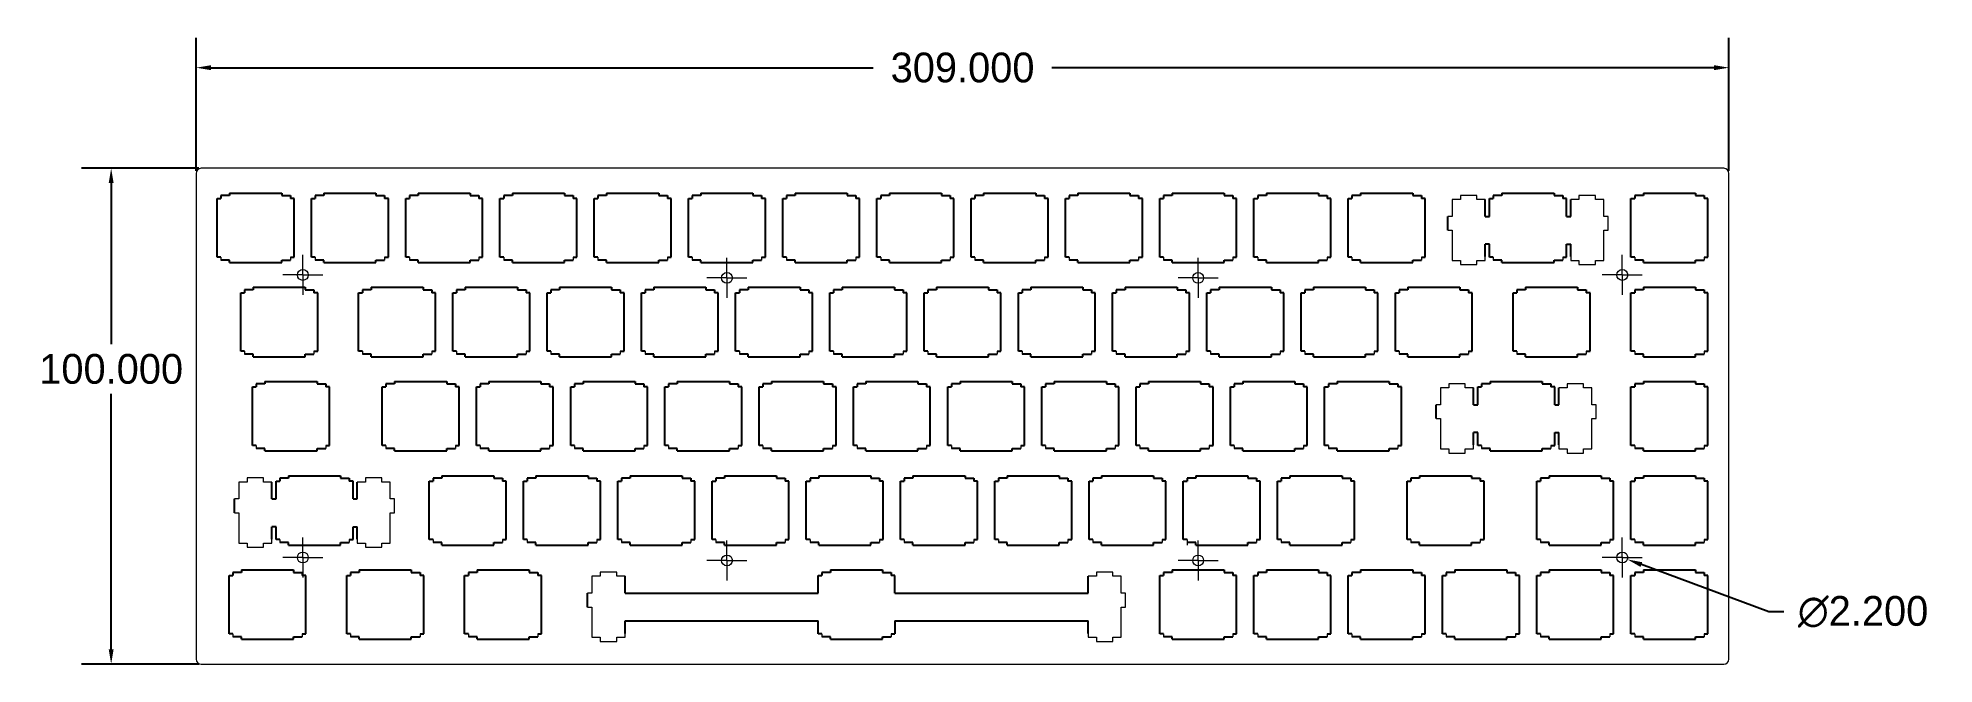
# Model space of a CAD drawing. Header units: inches. Extents: x 17 to 399, y 148 to 275.
import ezdxf

# ---------------------------------------------------------------- set-up
doc = ezdxf.new("R2010")
doc.units = ezdxf.units.IN
doc.header["$MEASUREMENT"] = 0
doc.header["$PDSIZE"] = -1
doc.dimstyles.new('Metric', dxfattribs={"dimtxt": 6, "dimasz": 3, "dimexe": 6, "dimexo": 0.5, "dimgap": 2, "dimtad": 0, "dimtih": 1, "dimtoh": 1, "dimdec": 3, "dimzin": 0, "dimdsep": 46, "dimtxsty": 'Standard', "dimcen": 0.09, "dimazin": 0, "dimtfac": 1, "dimtdec": 3, "dimtofl": 0, "dimtmove": 0, "dimatfit": 3, "dimfxl": 1, "dimtolj": 1, "dimtzin": 0, "dimarcsym": 0})

msp = doc.modelspace()

# ---------------------------------------------------------------- blocks, each defined once
blk = doc.blocks.new('SW_CENTERMARKSYMBOL_1')
at = {"color": 0, "linetype": 'Continuous', "lineweight": 0}
for p, q in [((0, 0.05), (0, 0.0795)), ((-0.05, 0), (-0.0795, 0)), ((0, 0), (-0.05, 0)), ((0, 0), (0, 0.05)), ((0, 0), (0, -0.05)), ((0, 0), (0.05, 0)), ((0.05, 0), (0.0795, 0)), ((0, -0.05), (0, -0.0795))]:
    blk.add_line(p, q, dxfattribs=at)
blk = doc.blocks.new('SW_CENTERMARKSYMBOL_3')
at = {"color": 0, "linetype": 'Continuous', "lineweight": 0}
for p, q in [((0, 0.05), (0, 0.0795)), ((-0.05, 0), (-0.0795, 0)), ((0, 0), (-0.05, 0)), ((0, 0), (0, 0.05)), ((0, 0), (0, -0.05)), ((0, 0), (0.05, 0)), ((0.05, 0), (0.0795, 0)), ((0, -0.05), (0, -0.0795))]:
    blk.add_line(p, q, dxfattribs=at)
blk = doc.blocks.new('SW_CENTERMARKSYMBOL_4')
at = {"color": 0, "linetype": 'Continuous', "lineweight": 0}
for p, q in [((0, 0.05), (0, 0.0795)), ((-0.05, 0), (-0.0795, 0)), ((0, 0), (-0.05, 0)), ((0, 0), (0, 0.05)), ((0, 0), (0, -0.05)), ((0, 0), (0.05, 0)), ((0.05, 0), (0.0795, 0)), ((0, -0.05), (0, -0.0795))]:
    blk.add_line(p, q, dxfattribs=at)
blk = doc.blocks.new('*D25')
at = {"color": 0, "lineweight": -2, "transparency": 16777216}
for p, q in [((49.13, 247.89), (49.13, 274.7)), ((358.13, 247.89), (358.13, 274.7)), ((52.13, 268.7), (185.63, 268.7)), ((355.13, 268.7), (221.63, 268.7))]:
    blk.add_line(p, q, dxfattribs=at)
at = {"color": 0, "transparency": 16777216}
for points in [[(52.13, 269.2), (52.13, 268.2), (49.13, 268.7)], [(355.13, 269.2), (355.13, 268.2), (358.13, 268.7)]]:
    blk.add_solid(points, dxfattribs=at)
at = {"layer": 'Defpoints', "color": 0, "transparency": 16777216}
for p in [(358.13, 268.7), (49.13, 247.39), (358.13, 247.39)]:
    blk.add_point(p, dxfattribs=at)
at = {"color": 0, "transparency": 16777216, "insert": (203.63, 268.7), "char_height": 6, "attachment_point": 5}
blk.add_mtext('\\A1;309.000', dxfattribs=at)
blk = doc.blocks.new('*D26')
at = {"color": 0, "lineweight": -2, "transparency": 16777216}
for p, q in [((49.64, 248.41), (25.99, 248.41)), ((31.99, 245.41), (31.99, 212.91)), ((31.99, 151.41), (31.99, 202.91)), ((49.64, 148.41), (25.99, 148.41))]:
    blk.add_line(p, q, dxfattribs=at)
at = {"color": 0, "transparency": 16777216}
for points in [[(31.49, 245.41), (32.49, 245.41), (31.99, 248.41)], [(31.49, 151.41), (32.49, 151.41), (31.99, 148.41)]]:
    blk.add_solid(points, dxfattribs=at)
at = {"layer": 'Defpoints', "color": 0, "transparency": 16777216}
for p in [(50.14, 248.41), (31.99, 148.41), (50.14, 148.41)]:
    blk.add_point(p, dxfattribs=at)
at = {"color": 0, "transparency": 16777216, "insert": (31.99, 207.91), "char_height": 6, "attachment_point": 5}
blk.add_mtext('\\A1;100.000', dxfattribs=at)
blk = doc.blocks.new('*D27')
at = {"color": 0, "lineweight": -2, "transparency": 16777216}
for p, q in [((336.54, 169.91), (336.72, 169.91)), ((336.63, 169.82), (336.63, 170)), ((366.17, 158.94), (340.47, 168.48)), ((369.17, 158.94), (366.17, 158.94))]:
    blk.add_line(p, q, dxfattribs=at)
at = {"color": 0, "transparency": 16777216}
blk.add_solid([(340.64, 168.95), (340.3, 168.01), (337.66, 169.52)], dxfattribs=at)
at = {"layer": 'Defpoints', "color": 0, "transparency": 16777216}
for p in [(335.6, 170.29), (337.66, 169.52)]:
    blk.add_point(p, dxfattribs=at)
at = {"color": 0, "transparency": 16777216, "insert": (385.17, 158.94), "char_height": 6, "attachment_point": 5}
blk.add_mtext('\\A1;∅2.200', dxfattribs=at)

# ---------------------------------------------------------------- dimensions: what is measured, and where the dimension line sits
dim = msp.add_linear_dim(base=(358.1262, 268.7047), p1=(49.1264, 247.3892), p2=(358.1262, 247.3892), dimstyle='Metric')
dim.commit()
dim.dimension.update_dxf_attribs({"geometry": '*D25', "text_midpoint": (203.6263, 268.7047), "dimtype": 160})
dim = msp.add_linear_dim(base=(31.9906, 148.4052), p1=(50.1424, 248.4052), p2=(50.1424, 148.4052), angle=90, dimstyle='Metric')
dim.commit()
dim.dimension.update_dxf_attribs({"geometry": '*D26', "text_midpoint": (31.9906, 207.9052), "dimtype": 160})
dim = msp.add_diameter_dim_2p(p1=(335.5951, 170.2881), p2=(337.6577, 169.5226), dimstyle='Metric')
dim.commit()
dim.dimension.update_dxf_attribs({"geometry": '*D27', "text_midpoint": (385.1667, 158.9411), "dimtype": 163})

# ---------------------------------------------------------------- linework, layer by layer
at = {"color": 7, "linetype": 'Continuous', "lineweight": 15}
for p, q in [((49.1264, 247.3892), (49.1264, 149.4212)), ((357.1102, 248.4052), (50.1424, 248.4052)), ((358.1262, 149.4212), (358.1262, 247.3892)), ((304.0226, 242.1097), (302.3462, 242.1097)), ((302.3462, 242.1097), (302.3462, 238.7063)), ((307.3244, 242.9433), (304.0226, 242.9433)), ((304.0226, 242.9433), (304.0226, 242.1097)), ((307.3244, 242.1097), (307.3244, 242.9433)), ((309.0008, 242.1097), (307.3244, 242.1097)), ((327.8985, 242.1097), (326.2221, 242.1097)), ((331.2003, 242.9433), (327.8985, 242.9433)), ((327.8985, 242.9433), (327.8985, 242.1097)), ((331.2003, 242.1097), (331.2003, 242.9433)), ((332.8767, 242.1097), (331.2003, 242.1097)), ((332.8767, 238.7063), (332.8767, 242.1097)), ((302.3462, 238.7063), (301.4574, 238.7063)), ((333.7662, 238.7063), (332.8767, 238.7063)), ((333.7662, 235.9123), (333.7662, 238.7063)), ((301.4574, 235.9123), (302.3462, 235.9123)), ((302.3462, 235.9123), (302.3462, 229.8162)), ((332.8767, 229.8162), (332.8767, 235.9123)), ((332.8767, 235.9123), (333.7662, 235.9123)), ((54.1263, 230.5054), (54.1263, 229.9054)), ((68.1263, 230.5054), (68.1263, 229.9054)), ((73.1264, 230.5054), (73.1264, 229.9054)), ((87.1264, 230.5054), (87.1264, 229.9054)), ((92.1264, 230.5054), (92.1264, 229.9054)), ((106.1264, 230.5054), (106.1264, 229.9054)), ((111.1264, 230.5054), (111.1264, 229.9054)), ((125.1265, 230.5054), (125.1265, 229.9054)), ((130.1265, 230.5054), (130.1265, 229.9054)), ((144.1265, 230.5054), (144.1265, 229.9054)), ((149.1265, 230.5054), (149.1265, 229.9054)), ((163.1265, 230.5054), (163.1265, 229.9054)), ((168.1267, 230.5054), (168.1267, 229.9054)), ((182.1267, 230.5054), (182.1267, 229.9054)), ((187.1264, 230.5054), (187.1264, 229.9054)), ((201.1264, 230.5054), (201.1264, 229.9054)), ((206.1268, 230.5054), (206.1268, 229.9054)), ((220.1268, 230.5054), (220.1268, 229.9054)), ((225.1266, 230.5054), (225.1266, 229.9054)), ((239.1266, 230.5054), (239.1266, 229.9054)), ((244.1269, 230.5054), (244.1269, 229.9054)), ((258.1269, 230.5054), (258.1269, 229.9054)), ((263.1269, 230.5054), (263.1269, 229.9054)), ((277.1269, 230.5054), (277.1269, 229.9054)), ((282.1266, 230.5054), (282.1266, 229.9054)), ((296.1266, 230.5054), (296.1266, 229.9054)), ((302.3462, 229.8162), (304.0226, 229.8162)), ((304.0226, 229.8162), (304.0226, 228.9731)), ((307.3244, 228.9731), (307.3244, 229.8162)), ((307.3244, 229.8162), (309.0008, 229.8162)), ((309.0008, 229.8162), (309.0008, 230.6037)), ((310.6265, 230.5054), (310.6265, 229.9054)), ((324.6265, 230.5054), (324.6265, 229.9054)), ((326.2221, 230.6037), (326.2221, 229.8162)), ((326.2221, 229.8162), (327.8985, 229.8162)), ((327.8985, 229.8162), (327.8985, 228.9731)), ((331.2003, 228.9731), (331.2003, 229.8162)), ((331.2003, 229.8162), (332.8767, 229.8162)), ((339.1266, 230.5054), (339.1266, 229.9054)), ((353.1266, 230.5054), (353.1266, 229.9054)), ((304.0226, 228.9731), (307.3244, 228.9731)), ((327.8985, 228.9731), (331.2003, 228.9731)), ((58.8763, 211.5053), (58.8763, 210.9053)), ((72.8763, 211.5053), (72.8763, 210.9053)), ((82.6263, 211.5053), (82.6263, 210.9053)), ((96.6263, 211.5053), (96.6263, 210.9053)), ((101.6264, 211.5053), (101.6264, 210.9053)), ((115.6264, 211.5053), (115.6264, 210.9053)), ((120.6264, 211.5053), (120.6264, 210.9053)), ((134.6264, 211.5053), (134.6264, 210.9053)), ((139.6264, 211.5053), (139.6264, 210.9053)), ((153.6265, 211.5053), (153.6265, 210.9053)), ((158.6265, 211.5053), (158.6265, 210.9053)), ((172.6265, 211.5053), (172.6265, 210.9053)), ((177.6266, 211.5053), (177.6266, 210.9053)), ((191.6266, 211.5053), (191.6266, 210.9053)), ((196.6263, 211.5053), (196.6263, 210.9053)), ((210.6263, 211.5053), (210.6263, 210.9053)), ((215.6267, 211.5053), (215.6267, 210.9053)), ((229.6267, 211.5053), (229.6267, 210.9053)), ((234.6268, 211.5053), (234.6268, 210.9053)), ((248.6268, 211.5053), (248.6268, 210.9053)), ((253.6265, 211.5053), (253.6265, 210.9053)), ((267.6265, 211.5053), (267.6265, 210.9053)), ((272.6269, 211.5053), (272.6269, 210.9053)), ((286.6269, 211.5053), (286.6269, 210.9053)), ((291.6267, 211.5053), (291.6267, 210.9053)), ((305.6267, 211.5053), (305.6267, 210.9053)), ((315.3767, 211.5053), (315.3767, 210.9053)), ((329.3767, 211.5053), (329.3767, 210.9053)), ((339.1266, 211.5053), (339.1266, 210.9053)), ((353.1266, 211.5053), (353.1266, 210.9053)), ((301.6479, 204.1096), (299.9715, 204.1096)), ((299.9715, 204.1096), (299.9715, 200.7062)), ((304.9496, 204.9432), (301.6479, 204.9432)), ((301.6479, 204.9432), (301.6479, 204.1096)), ((304.9496, 204.1096), (304.9496, 204.9432)), ((306.626, 204.1096), (304.9496, 204.1096)), ((325.5237, 204.1096), (323.8474, 204.1096)), ((328.8255, 204.9432), (325.5237, 204.9432)), ((325.5237, 204.9432), (325.5237, 204.1096)), ((328.8255, 204.1096), (328.8255, 204.9432)), ((330.5019, 204.1096), (328.8255, 204.1096)), ((330.5019, 200.7062), (330.5019, 204.1096)), ((299.9715, 200.7062), (299.0827, 200.7062)), ((331.3914, 200.7062), (330.5019, 200.7062)), ((331.3914, 197.9122), (331.3914, 200.7062)), ((299.0827, 197.9122), (299.9715, 197.9122)), ((299.9715, 197.9122), (299.9715, 191.8161)), ((330.5019, 191.8161), (330.5019, 197.9122)), ((330.5019, 197.9122), (331.3914, 197.9122)), ((61.2513, 192.5053), (61.2513, 191.9053)), ((75.2513, 192.5053), (75.2513, 191.9053)), ((87.3763, 192.5053), (87.3763, 191.9053)), ((101.3763, 192.5053), (101.3763, 191.9053)), ((106.3764, 192.5053), (106.3764, 191.9053)), ((120.3764, 192.5053), (120.3764, 191.9053)), ((125.3764, 192.5053), (125.3764, 191.9053)), ((139.3764, 192.5053), (139.3764, 191.9053)), ((144.3764, 192.5053), (144.3764, 191.9053)), ((158.3765, 192.5053), (158.3765, 191.9053)), ((163.3765, 192.5053), (163.3765, 191.9053)), ((177.3765, 192.5053), (177.3765, 191.9053)), ((182.3766, 192.5053), (182.3766, 191.9053)), ((196.3766, 192.5053), (196.3766, 191.9053)), ((201.3763, 192.5053), (201.3763, 191.9053)), ((215.3763, 192.5053), (215.3763, 191.9053)), ((220.3767, 192.5053), (220.3767, 191.9053)), ((234.3767, 192.5053), (234.3767, 191.9053)), ((239.3768, 192.5053), (239.3768, 191.9053)), ((253.3768, 192.5053), (253.3768, 191.9053)), ((258.3765, 192.5053), (258.3765, 191.9053)), ((272.3765, 192.5053), (272.3765, 191.9053)), ((277.3769, 192.5053), (277.3769, 191.9053)), ((291.3769, 192.5053), (291.3769, 191.9053)), ((299.9715, 191.8161), (301.6479, 191.8161)), ((301.6479, 191.8161), (301.6479, 190.973)), ((304.9496, 190.973), (304.9496, 191.8161)), ((304.9496, 191.8161), (306.626, 191.8161)), ((306.626, 191.8161), (306.626, 192.6037)), ((308.2518, 192.5053), (308.2518, 191.9053)), ((322.2518, 192.5053), (322.2518, 191.9053)), ((323.8474, 192.6037), (323.8474, 191.8161)), ((323.8474, 191.8161), (325.5237, 191.8161)), ((325.5237, 191.8161), (325.5237, 190.973)), ((328.8255, 190.973), (328.8255, 191.8161)), ((328.8255, 191.8161), (330.5019, 191.8161)), ((339.1266, 192.5053), (339.1266, 191.9053)), ((353.1266, 192.5053), (353.1266, 191.9053)), ((301.6479, 190.973), (304.9496, 190.973)), ((325.5237, 190.973), (328.8255, 190.973)), ((59.3977, 185.1095), (57.7213, 185.1095)), ((57.7213, 185.1095), (57.7213, 181.7061)), ((62.6994, 185.9432), (59.3977, 185.9432)), ((59.3977, 185.9432), (59.3977, 185.1095)), ((62.6994, 185.1095), (62.6994, 185.9432)), ((64.3758, 185.1095), (62.6994, 185.1095)), ((83.2735, 185.1095), (81.5972, 185.1095)), ((86.5753, 185.9432), (83.2735, 185.9432)), ((83.2735, 185.9432), (83.2735, 185.1095)), ((86.5753, 185.1095), (86.5753, 185.9432)), ((88.2517, 185.1095), (86.5753, 185.1095)), ((88.2517, 181.7061), (88.2517, 185.1095)), ((57.7213, 181.7061), (56.8324, 181.7061)), ((89.1412, 181.7061), (88.2517, 181.7061)), ((89.1412, 178.9122), (89.1412, 181.7061)), ((56.8324, 178.9122), (57.7213, 178.9122)), ((57.7213, 178.9122), (57.7213, 172.8161)), ((88.2517, 172.8161), (88.2517, 178.9122)), ((88.2517, 178.9122), (89.1412, 178.9122)), ((57.7213, 172.8161), (59.3977, 172.8161)), ((59.3977, 172.8161), (59.3977, 171.973)), ((62.6994, 171.973), (62.6994, 172.8161)), ((62.6994, 172.8161), (64.3758, 172.8161)), ((64.3758, 172.8161), (64.3758, 173.6036)), ((66.0016, 173.5052), (66.0016, 172.9052)), ((80.0016, 173.5052), (80.0016, 172.9052)), ((81.5972, 173.6036), (81.5972, 172.8161)), ((81.5972, 172.8161), (83.2735, 172.8161)), ((83.2735, 172.8161), (83.2735, 171.973)), ((86.5753, 171.973), (86.5753, 172.8161)), ((86.5753, 172.8161), (88.2517, 172.8161)), ((96.8763, 173.5052), (96.8763, 172.9052)), ((110.8763, 173.5052), (110.8763, 172.9052)), ((115.8764, 173.5052), (115.8764, 172.9052)), ((129.8764, 173.5052), (129.8764, 172.9052)), ((134.8764, 173.5052), (134.8764, 172.9052)), ((148.8764, 173.5052), (148.8764, 172.9052)), ((153.8764, 173.5052), (153.8764, 172.9052)), ((167.8765, 173.5052), (167.8765, 172.9052)), ((172.8765, 173.5052), (172.8765, 172.9052)), ((186.8765, 173.5052), (186.8765, 172.9052)), ((191.8766, 173.5052), (191.8766, 172.9052)), ((205.8766, 173.5052), (205.8766, 172.9052)), ((210.8763, 173.5052), (210.8763, 172.9052)), ((224.8763, 173.5052), (224.8763, 172.9052)), ((229.8767, 173.5052), (229.8767, 172.9052)), ((243.8767, 173.5052), (243.8767, 172.9052)), ((248.8768, 173.5052), (248.8768, 172.9052)), ((248.8768, 173.0052), (248.8768, 172.4052)), ((262.8768, 173.5052), (262.8768, 172.9052)), ((267.8765, 173.5052), (267.8765, 172.9052)), ((281.8765, 173.5052), (281.8765, 172.9052)), ((294.0011, 173.5053), (294.0011, 172.9052)), ((308.0011, 173.5053), (308.0011, 172.9052)), ((320.1262, 173.5053), (320.1262, 172.9052)), ((334.1262, 173.5053), (334.1262, 172.9052)), ((339.1266, 173.5053), (339.1266, 172.9052)), ((353.1266, 173.5053), (353.1266, 172.9052)), ((59.3977, 171.973), (62.6994, 171.973)), ((83.2735, 171.973), (86.5753, 171.973)), ((130.6004, 166.1095), (128.924, 166.1095)), ((128.924, 166.1095), (128.924, 162.7061)), ((133.9022, 166.9431), (130.6004, 166.9431)), ((130.6004, 166.9431), (130.6004, 166.1095)), ((133.9022, 166.1095), (133.9022, 166.9431)), ((135.5786, 166.1095), (133.9022, 166.1095)), ((230.6004, 166.1095), (228.924, 166.1095)), ((233.9022, 166.9432), (230.6004, 166.9432)), ((230.6004, 166.9432), (230.6004, 166.1095)), ((233.9022, 166.1095), (233.9022, 166.9432)), ((235.5786, 166.1095), (233.9022, 166.1095)), ((235.5786, 162.7061), (235.5786, 166.1095)), ((128.924, 162.7061), (128.0352, 162.7061)), ((236.4681, 162.7061), (235.5786, 162.7061)), ((236.4681, 159.9121), (236.4681, 162.7061)), ((128.0352, 159.9121), (128.924, 159.9121)), ((128.924, 159.9121), (128.924, 153.816)), ((235.5786, 153.816), (235.5786, 159.9121)), ((235.5786, 159.9121), (236.4681, 159.9121)), ((56.5013, 154.5052), (56.5013, 153.9052)), ((70.5013, 154.5052), (70.5013, 153.9052)), ((80.2513, 154.5052), (80.2513, 153.9052)), ((94.2513, 154.5052), (94.2513, 153.9052)), ((104.0013, 154.5052), (104.0013, 153.9052)), ((118.0013, 154.5052), (118.0013, 153.9052)), ((128.924, 153.816), (130.6004, 153.816)), ((130.6004, 153.816), (130.6004, 152.9729)), ((130.6004, 152.9729), (133.9022, 152.9729)), ((133.9022, 152.9729), (133.9022, 153.816)), ((133.9022, 153.816), (135.5786, 153.816)), ((135.5786, 153.816), (135.5786, 154.6036)), ((175.2513, 154.5052), (175.2513, 153.9052)), ((189.2513, 154.5052), (189.2513, 153.9052)), ((228.924, 154.6036), (228.924, 153.816)), ((228.924, 153.816), (230.6004, 153.816)), ((230.6004, 153.816), (230.6004, 152.9729)), ((230.6004, 152.9729), (233.9022, 152.9729)), ((233.9022, 152.9729), (233.9022, 153.816)), ((233.9022, 153.816), (235.5786, 153.816)), ((244.1264, 154.5052), (244.1264, 153.9052)), ((258.1264, 154.5052), (258.1264, 153.9052)), ((263.1268, 154.5052), (263.1268, 153.9052)), ((277.1268, 154.5052), (277.1268, 153.9052)), ((282.1265, 154.5052), (282.1265, 153.9052)), ((296.1265, 154.5052), (296.1265, 153.9052)), ((301.1272, 154.5052), (301.1272, 153.9052)), ((315.1272, 154.5052), (315.1272, 153.9052)), ((320.1269, 154.5052), (320.1269, 153.9052)), ((334.1269, 154.5052), (334.1269, 153.9052)), ((339.1266, 154.5052), (339.1266, 153.9052)), ((353.1266, 154.5052), (353.1266, 153.9052)), ((50.1424, 148.4052), (357.1102, 148.4052))]:
    msp.add_line(p, q, dxfattribs=at)
for p, q in [((53.3763, 230.5054), (53.3763, 242.3054)), ((53.3763, 242.3054), (54.1263, 242.3054)), ((55.8763, 242.9054), (54.1263, 242.9054)), ((54.1263, 242.9054), (54.1263, 242.3054)), ((55.8763, 243.4054), (66.3763, 243.4054)), ((55.8763, 243.4054), (55.8763, 242.9054)), ((66.3763, 243.4054), (66.3763, 242.9054)), ((66.3763, 242.9054), (68.1263, 242.9054)), ((68.1263, 242.9054), (68.1263, 242.3054)), ((68.8763, 242.3054), (68.1263, 242.3054)), ((68.8763, 230.5054), (68.8763, 242.3054)), ((72.3764, 230.5054), (72.3764, 242.3054)), ((72.3764, 242.3054), (73.1264, 242.3054)), ((74.8764, 242.9054), (73.1264, 242.9054)), ((73.1264, 242.9054), (73.1264, 242.3054)), ((74.8764, 243.4054), (85.3764, 243.4054)), ((74.8764, 243.4054), (74.8764, 242.9054)), ((85.3764, 243.4054), (85.3764, 242.9054)), ((85.3764, 242.9054), (87.1264, 242.9054)), ((87.1264, 242.9054), (87.1264, 242.3054)), ((87.8764, 242.3054), (87.1264, 242.3054)), ((87.8764, 230.5054), (87.8764, 242.3054)), ((91.3764, 230.5054), (91.3764, 242.3054)), ((91.3764, 242.3054), (92.1264, 242.3054)), ((93.8764, 242.9054), (92.1264, 242.9054)), ((92.1264, 242.9054), (92.1264, 242.3054)), ((93.8764, 243.4054), (104.3764, 243.4054)), ((93.8764, 243.4054), (93.8764, 242.9054)), ((104.3764, 243.4054), (104.3764, 242.9054)), ((104.3764, 242.9054), (106.1264, 242.9054)), ((106.1264, 242.9054), (106.1264, 242.3054)), ((106.8764, 242.3054), (106.1264, 242.3054)), ((106.8764, 230.5054), (106.8764, 242.3054)), ((110.3765, 230.5054), (110.3765, 242.3054)), ((110.3765, 242.3054), (111.1264, 242.3054)), ((112.8765, 242.9054), (111.1264, 242.9054)), ((111.1264, 242.9054), (111.1264, 242.3054)), ((112.8765, 243.4054), (123.3765, 243.4054)), ((112.8765, 243.4054), (112.8765, 242.9054)), ((123.3765, 243.4054), (123.3765, 242.9054)), ((123.3765, 242.9054), (125.1265, 242.9054)), ((125.1265, 242.9054), (125.1265, 242.3054)), ((125.8765, 242.3054), (125.1265, 242.3054)), ((125.8765, 230.5054), (125.8765, 242.3054)), ((129.3765, 230.5054), (129.3765, 242.3054)), ((129.3765, 242.3054), (130.1265, 242.3054)), ((131.8765, 242.9054), (130.1265, 242.9054)), ((130.1265, 242.9054), (130.1265, 242.3054)), ((131.8765, 243.4054), (142.3765, 243.4054)), ((131.8765, 243.4054), (131.8765, 242.9054)), ((142.3765, 243.4054), (142.3765, 242.9054)), ((142.3765, 242.9054), (144.1265, 242.9054)), ((144.1265, 242.9054), (144.1265, 242.3054)), ((144.8765, 242.3054), (144.1265, 242.3054)), ((144.8765, 230.5054), (144.8765, 242.3054)), ((148.3765, 230.5054), (148.3765, 242.3054)), ((148.3765, 242.3054), (149.1265, 242.3054)), ((150.8765, 242.9054), (149.1265, 242.9054)), ((149.1265, 242.9054), (149.1265, 242.3054)), ((150.8765, 243.4054), (161.3765, 243.4054)), ((150.8765, 243.4054), (150.8765, 242.9054)), ((161.3765, 243.4054), (161.3765, 242.9054)), ((161.3765, 242.9054), (163.1265, 242.9054)), ((163.1265, 242.9054), (163.1265, 242.3054)), ((163.8765, 242.3054), (163.1265, 242.3054)), ((163.8765, 230.5054), (163.8765, 242.3054)), ((167.3767, 230.5054), (167.3767, 242.3054)), ((167.3767, 242.3054), (168.1267, 242.3054)), ((169.8767, 242.9054), (168.1267, 242.9054)), ((168.1267, 242.9054), (168.1267, 242.3054)), ((169.8767, 243.4054), (180.3767, 243.4054)), ((169.8767, 243.4054), (169.8767, 242.9054)), ((180.3767, 243.4054), (180.3767, 242.9054)), ((180.3767, 242.9054), (182.1267, 242.9054)), ((182.1267, 242.9054), (182.1267, 242.3054)), ((182.8767, 242.3054), (182.1267, 242.3054)), ((182.8767, 230.5054), (182.8767, 242.3054)), ((186.3764, 230.5054), (186.3764, 242.3054)), ((186.3764, 242.3054), (187.1264, 242.3054)), ((188.8764, 242.9054), (187.1264, 242.9054)), ((187.1264, 242.9054), (187.1264, 242.3054)), ((188.8764, 243.4054), (199.3764, 243.4054)), ((188.8764, 243.4054), (188.8764, 242.9054)), ((199.3764, 243.4054), (199.3764, 242.9054)), ((199.3764, 242.9054), (201.1264, 242.9054)), ((201.1264, 242.9054), (201.1264, 242.3054)), ((201.8764, 242.3054), (201.1264, 242.3054)), ((201.8764, 230.5054), (201.8764, 242.3054)), ((205.3768, 230.5054), (205.3768, 242.3054)), ((205.3768, 242.3054), (206.1268, 242.3054)), ((207.8768, 242.9054), (206.1268, 242.9054)), ((206.1268, 242.9054), (206.1268, 242.3054)), ((207.8768, 243.4054), (218.3768, 243.4054)), ((207.8768, 243.4054), (207.8768, 242.9054)), ((218.3768, 243.4054), (218.3768, 242.9054)), ((218.3768, 242.9054), (220.1268, 242.9054)), ((220.1268, 242.9054), (220.1268, 242.3054)), ((220.8768, 242.3054), (220.1268, 242.3054)), ((220.8768, 230.5054), (220.8768, 242.3054)), ((224.3766, 230.5054), (224.3766, 242.3054)), ((224.3766, 242.3054), (225.1266, 242.3054)), ((226.8766, 242.9054), (225.1266, 242.9054)), ((225.1266, 242.9054), (225.1266, 242.3054)), ((226.8766, 243.4054), (237.3766, 243.4054)), ((226.8766, 243.4054), (226.8766, 242.9054)), ((237.3766, 243.4054), (237.3766, 242.9054)), ((237.3766, 242.9054), (239.1266, 242.9054)), ((239.1266, 242.9054), (239.1266, 242.3054)), ((239.8766, 242.3054), (239.1266, 242.3054)), ((239.8766, 230.5054), (239.8766, 242.3054)), ((243.3769, 230.5054), (243.3769, 242.3054)), ((243.3769, 242.3054), (244.1269, 242.3054)), ((245.8769, 242.9054), (244.1269, 242.9054)), ((244.1269, 242.9054), (244.1269, 242.3054)), ((245.8769, 243.4054), (256.3769, 243.4054)), ((245.8769, 243.4054), (245.8769, 242.9054)), ((256.3769, 243.4054), (256.3769, 242.9054)), ((256.3769, 242.9054), (258.1269, 242.9054)), ((258.1269, 242.9054), (258.1269, 242.3054)), ((258.8769, 242.3054), (258.1269, 242.3054)), ((258.8769, 230.5054), (258.8769, 242.3054)), ((262.3769, 230.5054), (262.3769, 242.3054)), ((262.3769, 242.3054), (263.1269, 242.3054)), ((264.8769, 242.9054), (263.1269, 242.9054)), ((263.1269, 242.9054), (263.1269, 242.3054)), ((264.8769, 243.4054), (275.3769, 243.4054)), ((264.8769, 243.4054), (264.8769, 242.9054)), ((275.3769, 243.4054), (275.3769, 242.9054)), ((275.3769, 242.9054), (277.1269, 242.9054)), ((277.1269, 242.9054), (277.1269, 242.3054)), ((277.8769, 242.3054), (277.1269, 242.3054)), ((277.8769, 230.5054), (277.8769, 242.3054)), ((281.3766, 230.5054), (281.3766, 242.3054)), ((281.3766, 242.3054), (282.1266, 242.3054)), ((283.8766, 242.9054), (282.1266, 242.9054)), ((282.1266, 242.9054), (282.1266, 242.3054)), ((283.8766, 243.4054), (294.3766, 243.4054)), ((283.8766, 243.4054), (283.8766, 242.9054)), ((294.3766, 243.4054), (294.3766, 242.9054)), ((294.3766, 242.9054), (296.1266, 242.9054)), ((296.1266, 242.9054), (296.1266, 242.3054)), ((296.8766, 242.3054), (296.1266, 242.3054)), ((296.8766, 230.5054), (296.8766, 242.3054)), ((309.0008, 238.7063), (309.0008, 242.1097)), ((309.8765, 242.3054), (310.6265, 242.3054)), ((309.8765, 238.7063), (309.8765, 242.3054)), ((312.3765, 242.9054), (310.6265, 242.9054)), ((310.6265, 242.9054), (310.6265, 242.3054)), ((312.3765, 243.4054), (322.8765, 243.4054)), ((312.3765, 243.4054), (312.3765, 242.9054)), ((322.8765, 243.4054), (322.8765, 242.9054)), ((322.8765, 242.9054), (324.6265, 242.9054)), ((324.6265, 242.9054), (324.6265, 242.3054)), ((325.3765, 242.3054), (324.6265, 242.3054)), ((325.3765, 238.7063), (325.3765, 242.3054)), ((326.2221, 238.7063), (326.2221, 242.1097)), ((338.3766, 230.5054), (338.3766, 242.3054)), ((338.3766, 242.3054), (339.1266, 242.3054)), ((340.8766, 242.9054), (339.1266, 242.9054)), ((339.1266, 242.9054), (339.1266, 242.3054)), ((340.8766, 243.4054), (351.3766, 243.4054)), ((340.8766, 243.4054), (340.8766, 242.9054)), ((351.3766, 243.4054), (351.3766, 242.9054)), ((351.3766, 242.9054), (353.1266, 242.9054)), ((353.1266, 242.9054), (353.1266, 242.3054)), ((353.8766, 242.3054), (353.1266, 242.3054)), ((353.8766, 230.5054), (353.8766, 242.3054)), ((301.4574, 235.9123), (301.4574, 238.7063)), ((309.0008, 238.7063), (309.8765, 238.7063)), ((325.3765, 238.7063), (326.2221, 238.7063)), ((54.1263, 230.5054), (53.3763, 230.5054)), ((55.8763, 229.9054), (54.1263, 229.9054)), ((55.8763, 229.4054), (55.8763, 229.9054)), ((55.8763, 229.4054), (66.3763, 229.4054)), ((66.3763, 229.4054), (66.3763, 229.9054)), ((66.3763, 229.9054), (68.1263, 229.9054)), ((68.1263, 230.5054), (68.8763, 230.5054)), ((73.1264, 230.5054), (72.3764, 230.5054)), ((74.8764, 229.9054), (73.1264, 229.9054)), ((74.8764, 229.4054), (74.8764, 229.9054)), ((74.8764, 229.4054), (85.3764, 229.4054)), ((85.3764, 229.4054), (85.3764, 229.9054)), ((85.3764, 229.9054), (87.1264, 229.9054)), ((87.1264, 230.5054), (87.8764, 230.5054)), ((92.1264, 230.5054), (91.3764, 230.5054)), ((93.8764, 229.9054), (92.1264, 229.9054)), ((93.8764, 229.4054), (93.8764, 229.9054)), ((93.8764, 229.4054), (104.3764, 229.4054)), ((104.3764, 229.4054), (104.3764, 229.9054)), ((104.3764, 229.9054), (106.1264, 229.9054)), ((106.1264, 230.5054), (106.8764, 230.5054)), ((111.1264, 230.5054), (110.3765, 230.5054)), ((112.8765, 229.9054), (111.1264, 229.9054)), ((112.8765, 229.4054), (112.8765, 229.9054)), ((112.8765, 229.4054), (123.3765, 229.4054)), ((123.3765, 229.4054), (123.3765, 229.9054)), ((123.3765, 229.9054), (125.1265, 229.9054)), ((125.1265, 230.5054), (125.8765, 230.5054)), ((130.1265, 230.5054), (129.3765, 230.5054)), ((131.8765, 229.9054), (130.1265, 229.9054)), ((131.8765, 229.4054), (131.8765, 229.9054)), ((131.8765, 229.4054), (142.3765, 229.4054)), ((142.3765, 229.4054), (142.3765, 229.9054)), ((142.3765, 229.9054), (144.1265, 229.9054)), ((144.1265, 230.5054), (144.8765, 230.5054)), ((149.1265, 230.5054), (148.3765, 230.5054)), ((150.8765, 229.9054), (149.1265, 229.9054)), ((150.8765, 229.4054), (150.8765, 229.9054)), ((150.8765, 229.4054), (161.3765, 229.4054)), ((161.3765, 229.4054), (161.3765, 229.9054)), ((161.3765, 229.9054), (163.1265, 229.9054)), ((163.1265, 230.5054), (163.8765, 230.5054)), ((168.1267, 230.5054), (167.3767, 230.5054)), ((169.8767, 229.9054), (168.1267, 229.9054)), ((169.8767, 229.4054), (169.8767, 229.9054)), ((169.8767, 229.4054), (180.3767, 229.4054)), ((180.3767, 229.4054), (180.3767, 229.9054)), ((180.3767, 229.9054), (182.1267, 229.9054)), ((182.1267, 230.5054), (182.8767, 230.5054)), ((187.1264, 230.5054), (186.3764, 230.5054)), ((188.8764, 229.9054), (187.1264, 229.9054)), ((188.8764, 229.4054), (188.8764, 229.9054)), ((188.8764, 229.4054), (199.3764, 229.4054)), ((199.3764, 229.4054), (199.3764, 229.9054)), ((199.3764, 229.9054), (201.1264, 229.9054)), ((201.1264, 230.5054), (201.8764, 230.5054)), ((206.1268, 230.5054), (205.3768, 230.5054)), ((207.8768, 229.9054), (206.1268, 229.9054)), ((207.8768, 229.4054), (207.8768, 229.9054)), ((207.8768, 229.4054), (218.3768, 229.4054)), ((218.3768, 229.4054), (218.3768, 229.9054)), ((218.3768, 229.9054), (220.1268, 229.9054)), ((220.1268, 230.5054), (220.8768, 230.5054)), ((225.1266, 230.5054), (224.3766, 230.5054)), ((226.8766, 229.9054), (225.1266, 229.9054)), ((226.8766, 229.4054), (226.8766, 229.9054)), ((226.8766, 229.4054), (237.3766, 229.4054)), ((237.3766, 229.4054), (237.3766, 229.9054)), ((237.3766, 229.9054), (239.1266, 229.9054)), ((239.1266, 230.5054), (239.8766, 230.5054)), ((244.1269, 230.5054), (243.3769, 230.5054)), ((245.8769, 229.9054), (244.1269, 229.9054)), ((245.8769, 229.4054), (245.8769, 229.9054)), ((245.8769, 229.4054), (256.3769, 229.4054)), ((256.3769, 229.4054), (256.3769, 229.9054)), ((256.3769, 229.9054), (258.1269, 229.9054)), ((258.1269, 230.5054), (258.8769, 230.5054)), ((263.1269, 230.5054), (262.3769, 230.5054)), ((264.8769, 229.9054), (263.1269, 229.9054)), ((264.8769, 229.4054), (264.8769, 229.9054)), ((264.8769, 229.4054), (275.3769, 229.4054)), ((275.3769, 229.4054), (275.3769, 229.9054)), ((275.3769, 229.9054), (277.1269, 229.9054)), ((277.1269, 230.5054), (277.8769, 230.5054)), ((282.1266, 230.5054), (281.3766, 230.5054)), ((283.8766, 229.9054), (282.1266, 229.9054)), ((283.8766, 229.4054), (283.8766, 229.9054)), ((283.8766, 229.4054), (294.3766, 229.4054)), ((294.3766, 229.4054), (294.3766, 229.9054)), ((294.3766, 229.9054), (296.1266, 229.9054)), ((296.1266, 230.5054), (296.8766, 230.5054)), ((309.0008, 230.6037), (309.0008, 233.1083)), ((309.8765, 233.1083), (309.0008, 233.1083)), ((309.8765, 230.5054), (309.8765, 233.1083)), ((310.6265, 230.5054), (309.8765, 230.5054)), ((312.3765, 229.9054), (310.6265, 229.9054)), ((312.3765, 229.4054), (312.3765, 229.9054)), ((312.3765, 229.4054), (322.8765, 229.4054)), ((322.8765, 229.4054), (322.8765, 229.9054)), ((322.8765, 229.9054), (324.6265, 229.9054)), ((324.6265, 230.5054), (325.3765, 230.5054)), ((325.3765, 233.1083), (326.2221, 233.1083)), ((325.3765, 230.5054), (325.3765, 233.1083)), ((326.2221, 230.6037), (326.2221, 233.1083)), ((339.1266, 230.5054), (338.3766, 230.5054)), ((340.8766, 229.9054), (339.1266, 229.9054)), ((340.8766, 229.4054), (340.8766, 229.9054)), ((340.8766, 229.4054), (351.3766, 229.4054)), ((351.3766, 229.4054), (351.3766, 229.9054)), ((351.3766, 229.9054), (353.1266, 229.9054)), ((353.1266, 230.5054), (353.8766, 230.5054)), ((58.1263, 211.5053), (58.1263, 223.3053)), ((58.1263, 223.3053), (58.8763, 223.3053)), ((60.6263, 223.9053), (58.8763, 223.9053)), ((58.8763, 223.9053), (58.8763, 223.3053)), ((60.6263, 224.4053), (71.1263, 224.4053)), ((60.6263, 224.4053), (60.6263, 223.9053)), ((71.1263, 224.4053), (71.1263, 223.9053)), ((71.1263, 223.9053), (72.8763, 223.9053)), ((72.8763, 223.9053), (72.8763, 223.3053)), ((73.6263, 223.3053), (72.8763, 223.3053)), ((73.6263, 211.5053), (73.6263, 223.3053)), ((81.8763, 211.5053), (81.8763, 223.3053)), ((81.8763, 223.3053), (82.6263, 223.3053)), ((84.3763, 223.9053), (82.6263, 223.9053)), ((82.6263, 223.9053), (82.6263, 223.3053)), ((84.3763, 224.4053), (94.8763, 224.4053)), ((84.3763, 224.4053), (84.3763, 223.9053)), ((94.8763, 224.4053), (94.8763, 223.9053)), ((94.8763, 223.9053), (96.6263, 223.9053)), ((96.6263, 223.9053), (96.6263, 223.3053)), ((97.3763, 223.3053), (96.6263, 223.3053)), ((97.3763, 211.5053), (97.3763, 223.3053)), ((100.8764, 211.5053), (100.8764, 223.3053)), ((100.8764, 223.3053), (101.6264, 223.3053)), ((103.3764, 223.9053), (101.6264, 223.9053)), ((101.6264, 223.9053), (101.6264, 223.3053)), ((103.3764, 224.4053), (113.8764, 224.4053)), ((103.3764, 224.4053), (103.3764, 223.9053)), ((113.8764, 224.4053), (113.8764, 223.9053)), ((113.8764, 223.9053), (115.6264, 223.9053)), ((115.6264, 223.9053), (115.6264, 223.3053)), ((116.3764, 223.3053), (115.6264, 223.3053)), ((116.3764, 211.5053), (116.3764, 223.3053)), ((119.8764, 211.5053), (119.8764, 223.3053)), ((119.8764, 223.3053), (120.6264, 223.3053)), ((122.3764, 223.9053), (120.6264, 223.9053)), ((120.6264, 223.9053), (120.6264, 223.3053)), ((122.3764, 224.4053), (132.8764, 224.4053)), ((122.3764, 224.4053), (122.3764, 223.9053)), ((132.8764, 224.4053), (132.8764, 223.9053)), ((132.8764, 223.9053), (134.6264, 223.9053)), ((134.6264, 223.9053), (134.6264, 223.3053)), ((135.3764, 223.3053), (134.6264, 223.3053)), ((135.3764, 211.5053), (135.3764, 223.3053)), ((138.8764, 211.5053), (138.8764, 223.3053)), ((138.8764, 223.3053), (139.6264, 223.3053)), ((141.3764, 223.9053), (139.6264, 223.9053)), ((139.6264, 223.9053), (139.6264, 223.3053)), ((141.3764, 224.4053), (151.8764, 224.4053)), ((141.3764, 224.4053), (141.3764, 223.9053)), ((151.8764, 224.4053), (151.8764, 223.9053)), ((151.8764, 223.9053), (153.6265, 223.9053)), ((153.6265, 223.9053), (153.6265, 223.3053)), ((154.3764, 223.3053), (153.6265, 223.3053)), ((154.3764, 211.5053), (154.3764, 223.3053)), ((157.8765, 211.5053), (157.8765, 223.3053)), ((157.8765, 223.3053), (158.6265, 223.3053)), ((160.3765, 223.9053), (158.6265, 223.9053)), ((158.6265, 223.9053), (158.6265, 223.3053)), ((160.3765, 224.4053), (170.8765, 224.4053)), ((160.3765, 224.4053), (160.3765, 223.9053)), ((170.8765, 224.4053), (170.8765, 223.9053)), ((170.8765, 223.9053), (172.6265, 223.9053)), ((172.6265, 223.9053), (172.6265, 223.3053)), ((173.3765, 223.3053), (172.6265, 223.3053)), ((173.3765, 211.5053), (173.3765, 223.3053)), ((176.8766, 211.5053), (176.8766, 223.3053)), ((176.8766, 223.3053), (177.6266, 223.3053)), ((179.3766, 223.9053), (177.6266, 223.9053)), ((177.6266, 223.9053), (177.6266, 223.3053)), ((179.3766, 224.4053), (189.8766, 224.4053)), ((179.3766, 224.4053), (179.3766, 223.9053)), ((189.8766, 224.4053), (189.8766, 223.9053)), ((189.8766, 223.9053), (191.6266, 223.9053)), ((191.6266, 223.9053), (191.6266, 223.3053)), ((192.3766, 223.3053), (191.6266, 223.3053)), ((192.3766, 211.5053), (192.3766, 223.3053)), ((195.8763, 211.5053), (195.8763, 223.3053)), ((195.8763, 223.3053), (196.6263, 223.3053)), ((198.3763, 223.9053), (196.6263, 223.9053)), ((196.6263, 223.9053), (196.6263, 223.3053)), ((198.3763, 224.4053), (208.8763, 224.4053)), ((198.3763, 224.4053), (198.3763, 223.9053)), ((208.8763, 224.4053), (208.8763, 223.9053)), ((208.8763, 223.9053), (210.6263, 223.9053)), ((210.6263, 223.9053), (210.6263, 223.3053)), ((211.3763, 223.3053), (210.6263, 223.3053)), ((211.3763, 211.5053), (211.3763, 223.3053)), ((214.8767, 211.5053), (214.8767, 223.3053)), ((214.8767, 223.3053), (215.6267, 223.3053)), ((217.3767, 223.9053), (215.6267, 223.9053)), ((215.6267, 223.9053), (215.6267, 223.3053)), ((217.3767, 224.4053), (227.8767, 224.4053)), ((217.3767, 224.4053), (217.3767, 223.9053)), ((227.8767, 224.4053), (227.8767, 223.9053)), ((227.8767, 223.9053), (229.6267, 223.9053)), ((229.6267, 223.9053), (229.6267, 223.3053)), ((230.3767, 223.3053), (229.6267, 223.3053)), ((230.3767, 211.5053), (230.3767, 223.3053)), ((233.8768, 211.5053), (233.8768, 223.3053)), ((233.8768, 223.3053), (234.6268, 223.3053)), ((236.3768, 223.9053), (234.6268, 223.9053)), ((234.6268, 223.9053), (234.6268, 223.3053)), ((236.3768, 224.4053), (246.8768, 224.4053)), ((236.3768, 224.4053), (236.3768, 223.9053)), ((246.8768, 224.4053), (246.8768, 223.9053)), ((246.8768, 223.9053), (248.6268, 223.9053)), ((248.6268, 223.9053), (248.6268, 223.3053)), ((249.3768, 223.3053), (248.6268, 223.3053)), ((249.3768, 211.5053), (249.3768, 223.3053)), ((252.8765, 211.5053), (252.8765, 223.3053)), ((252.8765, 223.3053), (253.6265, 223.3053)), ((255.3765, 223.9053), (253.6265, 223.9053)), ((253.6265, 223.9053), (253.6265, 223.3053)), ((255.3765, 224.4053), (265.8765, 224.4053)), ((255.3765, 224.4053), (255.3765, 223.9053)), ((265.8765, 224.4053), (265.8765, 223.9053)), ((265.8765, 223.9053), (267.6265, 223.9053)), ((267.6265, 223.9053), (267.6265, 223.3053)), ((268.3765, 223.3053), (267.6265, 223.3053)), ((268.3765, 211.5053), (268.3765, 223.3053)), ((271.8769, 211.5053), (271.8769, 223.3053)), ((271.8769, 223.3053), (272.6269, 223.3053)), ((274.3769, 223.9053), (272.6269, 223.9053)), ((272.6269, 223.9053), (272.6269, 223.3053)), ((274.3769, 224.4053), (284.8769, 224.4053)), ((274.3769, 224.4053), (274.3769, 223.9053)), ((284.8769, 224.4053), (284.8769, 223.9053)), ((284.8769, 223.9053), (286.6269, 223.9053)), ((286.6269, 223.9053), (286.6269, 223.3053)), ((287.3769, 223.3053), (286.6269, 223.3053)), ((287.3769, 211.5053), (287.3769, 223.3053)), ((290.8767, 211.5053), (290.8767, 223.3053)), ((290.8767, 223.3053), (291.6267, 223.3053)), ((293.3767, 223.9053), (291.6267, 223.9053)), ((291.6267, 223.9053), (291.6267, 223.3053)), ((293.3767, 224.4053), (303.8767, 224.4053)), ((293.3767, 224.4053), (293.3767, 223.9053)), ((303.8767, 224.4053), (303.8767, 223.9053)), ((303.8767, 223.9053), (305.6267, 223.9053)), ((305.6267, 223.9053), (305.6267, 223.3053)), ((306.3767, 223.3053), (305.6267, 223.3053)), ((306.3767, 211.5053), (306.3767, 223.3053)), ((314.6267, 211.5053), (314.6267, 223.3053)), ((314.6267, 223.3053), (315.3767, 223.3053)), ((317.1267, 223.9053), (315.3767, 223.9053)), ((315.3767, 223.9053), (315.3767, 223.3053)), ((317.1267, 224.4053), (327.6267, 224.4053)), ((317.1267, 224.4053), (317.1267, 223.9053)), ((327.6267, 224.4053), (327.6267, 223.9053)), ((327.6267, 223.9053), (329.3767, 223.9053)), ((329.3767, 223.9053), (329.3767, 223.3053)), ((330.1267, 223.3053), (329.3767, 223.3053)), ((330.1267, 211.5053), (330.1267, 223.3053)), ((338.3766, 211.5053), (338.3766, 223.3053)), ((338.3766, 223.3053), (339.1266, 223.3053)), ((340.8766, 223.9053), (339.1266, 223.9053)), ((339.1266, 223.9053), (339.1266, 223.3053)), ((340.8766, 224.4053), (351.3766, 224.4053)), ((340.8766, 224.4053), (340.8766, 223.9053)), ((351.3766, 224.4053), (351.3766, 223.9053)), ((351.3766, 223.9053), (353.1266, 223.9053)), ((353.1266, 223.9053), (353.1266, 223.3053)), ((353.8766, 223.3053), (353.1266, 223.3053)), ((353.8766, 211.5053), (353.8766, 223.3053)), ((58.8763, 211.5053), (58.1263, 211.5053)), ((60.6263, 210.9053), (58.8763, 210.9053)), ((60.6263, 210.4053), (60.6263, 210.9053)), ((60.6263, 210.4053), (71.1263, 210.4053)), ((71.1263, 210.4053), (71.1263, 210.9053)), ((71.1263, 210.9053), (72.8763, 210.9053)), ((72.8763, 211.5053), (73.6263, 211.5053)), ((82.6263, 211.5053), (81.8763, 211.5053)), ((84.3763, 210.9053), (82.6263, 210.9053)), ((84.3763, 210.4053), (84.3763, 210.9053)), ((84.3763, 210.4053), (94.8763, 210.4053)), ((94.8763, 210.4053), (94.8763, 210.9053)), ((94.8763, 210.9053), (96.6263, 210.9053)), ((96.6263, 211.5053), (97.3763, 211.5053)), ((101.6264, 211.5053), (100.8764, 211.5053)), ((103.3764, 210.9053), (101.6264, 210.9053)), ((103.3764, 210.4053), (103.3764, 210.9053)), ((103.3764, 210.4053), (113.8764, 210.4053)), ((113.8764, 210.4053), (113.8764, 210.9053)), ((113.8764, 210.9053), (115.6264, 210.9053)), ((115.6264, 211.5053), (116.3764, 211.5053)), ((120.6264, 211.5053), (119.8764, 211.5053)), ((122.3764, 210.9053), (120.6264, 210.9053)), ((122.3764, 210.4053), (122.3764, 210.9053)), ((122.3764, 210.4053), (132.8764, 210.4053)), ((132.8764, 210.4053), (132.8764, 210.9053)), ((132.8764, 210.9053), (134.6264, 210.9053)), ((134.6264, 211.5053), (135.3764, 211.5053)), ((139.6264, 211.5053), (138.8764, 211.5053)), ((141.3764, 210.9053), (139.6264, 210.9053)), ((141.3764, 210.4053), (141.3764, 210.9053)), ((141.3764, 210.4053), (151.8764, 210.4053)), ((151.8764, 210.4053), (151.8764, 210.9053)), ((151.8764, 210.9053), (153.6265, 210.9053)), ((153.6265, 211.5053), (154.3764, 211.5053)), ((158.6265, 211.5053), (157.8765, 211.5053)), ((160.3765, 210.9053), (158.6265, 210.9053)), ((160.3765, 210.4053), (160.3765, 210.9053)), ((160.3765, 210.4053), (170.8765, 210.4053)), ((170.8765, 210.4053), (170.8765, 210.9053)), ((170.8765, 210.9053), (172.6265, 210.9053)), ((172.6265, 211.5053), (173.3765, 211.5053)), ((177.6266, 211.5053), (176.8766, 211.5053)), ((179.3766, 210.9053), (177.6266, 210.9053)), ((179.3766, 210.4053), (179.3766, 210.9053)), ((179.3766, 210.4053), (189.8766, 210.4053)), ((189.8766, 210.4053), (189.8766, 210.9053)), ((189.8766, 210.9053), (191.6266, 210.9053)), ((191.6266, 211.5053), (192.3766, 211.5053)), ((196.6263, 211.5053), (195.8763, 211.5053)), ((198.3763, 210.9053), (196.6263, 210.9053)), ((198.3763, 210.4053), (198.3763, 210.9053)), ((198.3763, 210.4053), (208.8763, 210.4053)), ((208.8763, 210.4053), (208.8763, 210.9053)), ((208.8763, 210.9053), (210.6263, 210.9053)), ((210.6263, 211.5053), (211.3763, 211.5053)), ((215.6267, 211.5053), (214.8767, 211.5053)), ((217.3767, 210.9053), (215.6267, 210.9053)), ((217.3767, 210.4053), (217.3767, 210.9053)), ((217.3767, 210.4053), (227.8767, 210.4053)), ((227.8767, 210.4053), (227.8767, 210.9053)), ((227.8767, 210.9053), (229.6267, 210.9053)), ((229.6267, 211.5053), (230.3767, 211.5053)), ((234.6268, 211.5053), (233.8768, 211.5053)), ((236.3768, 210.9053), (234.6268, 210.9053)), ((236.3768, 210.4053), (236.3768, 210.9053)), ((236.3768, 210.4053), (246.8768, 210.4053)), ((246.8768, 210.4053), (246.8768, 210.9053)), ((246.8768, 210.9053), (248.6268, 210.9053)), ((248.6268, 211.5053), (249.3768, 211.5053)), ((253.6265, 211.5053), (252.8765, 211.5053)), ((255.3765, 210.9053), (253.6265, 210.9053)), ((255.3765, 210.4053), (255.3765, 210.9053)), ((255.3765, 210.4053), (265.8765, 210.4053)), ((265.8765, 210.4053), (265.8765, 210.9053)), ((265.8765, 210.9053), (267.6265, 210.9053)), ((267.6265, 211.5053), (268.3765, 211.5053)), ((272.6269, 211.5053), (271.8769, 211.5053)), ((274.3769, 210.9053), (272.6269, 210.9053)), ((274.3769, 210.4053), (274.3769, 210.9053)), ((274.3769, 210.4053), (284.8769, 210.4053)), ((284.8769, 210.4053), (284.8769, 210.9053)), ((284.8769, 210.9053), (286.6269, 210.9053)), ((286.6269, 211.5053), (287.3769, 211.5053)), ((291.6267, 211.5053), (290.8767, 211.5053)), ((293.3767, 210.9053), (291.6267, 210.9053)), ((293.3767, 210.4053), (293.3767, 210.9053)), ((293.3767, 210.4053), (303.8767, 210.4053)), ((303.8767, 210.4053), (303.8767, 210.9053)), ((303.8767, 210.9053), (305.6267, 210.9053)), ((305.6267, 211.5053), (306.3767, 211.5053)), ((315.3767, 211.5053), (314.6267, 211.5053)), ((317.1267, 210.9053), (315.3767, 210.9053)), ((317.1267, 210.4053), (317.1267, 210.9053)), ((317.1267, 210.4053), (327.6267, 210.4053)), ((327.6267, 210.4053), (327.6267, 210.9053)), ((327.6267, 210.9053), (329.3767, 210.9053)), ((329.3767, 211.5053), (330.1267, 211.5053)), ((339.1266, 211.5053), (338.3766, 211.5053)), ((340.8766, 210.9053), (339.1266, 210.9053)), ((340.8766, 210.4053), (340.8766, 210.9053)), ((340.8766, 210.4053), (351.3766, 210.4053)), ((351.3766, 210.4053), (351.3766, 210.9053)), ((351.3766, 210.9053), (353.1266, 210.9053)), ((353.1266, 211.5053), (353.8766, 211.5053)), ((60.5013, 192.5053), (60.5013, 204.3053)), ((60.5013, 204.3053), (61.2513, 204.3053)), ((63.0013, 204.9053), (61.2513, 204.9053)), ((61.2513, 204.9053), (61.2513, 204.3053)), ((63.0013, 205.4053), (73.5013, 205.4053)), ((63.0013, 205.4053), (63.0013, 204.9053)), ((73.5013, 205.4053), (73.5013, 204.9053)), ((73.5013, 204.9053), (75.2513, 204.9053)), ((75.2513, 204.9053), (75.2513, 204.3053)), ((76.0013, 204.3053), (75.2513, 204.3053)), ((76.0013, 192.5053), (76.0013, 204.3053)), ((86.6263, 192.5053), (86.6263, 204.3053)), ((86.6263, 204.3053), (87.3763, 204.3053)), ((89.1263, 204.9053), (87.3763, 204.9053)), ((87.3763, 204.9053), (87.3763, 204.3053)), ((89.1263, 205.4053), (99.6263, 205.4053)), ((89.1263, 205.4053), (89.1263, 204.9053)), ((99.6263, 205.4053), (99.6263, 204.9053)), ((99.6263, 204.9053), (101.3763, 204.9053)), ((101.3763, 204.9053), (101.3763, 204.3053)), ((102.1263, 204.3053), (101.3763, 204.3053)), ((102.1263, 192.5053), (102.1263, 204.3053)), ((105.6264, 192.5053), (105.6264, 204.3053)), ((105.6264, 204.3053), (106.3764, 204.3053)), ((108.1264, 204.9053), (106.3764, 204.9053)), ((106.3764, 204.9053), (106.3764, 204.3053)), ((108.1264, 205.4053), (118.6264, 205.4053)), ((108.1264, 205.4053), (108.1264, 204.9053)), ((118.6264, 205.4053), (118.6264, 204.9053)), ((118.6264, 204.9053), (120.3764, 204.9053)), ((120.3764, 204.9053), (120.3764, 204.3053)), ((121.1264, 204.3053), (120.3764, 204.3053)), ((121.1264, 192.5053), (121.1264, 204.3053)), ((124.6264, 192.5053), (124.6264, 204.3053)), ((124.6264, 204.3053), (125.3764, 204.3053)), ((127.1264, 204.9053), (125.3764, 204.9053)), ((125.3764, 204.9053), (125.3764, 204.3053)), ((127.1264, 205.4053), (137.6264, 205.4053)), ((127.1264, 205.4053), (127.1264, 204.9053)), ((137.6264, 205.4053), (137.6264, 204.9053)), ((137.6264, 204.9053), (139.3764, 204.9053)), ((139.3764, 204.9053), (139.3764, 204.3053)), ((140.1264, 204.3053), (139.3764, 204.3053)), ((140.1264, 192.5053), (140.1264, 204.3053)), ((143.6264, 192.5053), (143.6264, 204.3053)), ((143.6264, 204.3053), (144.3764, 204.3053)), ((146.1264, 204.9053), (144.3764, 204.9053)), ((144.3764, 204.9053), (144.3764, 204.3053)), ((146.1264, 205.4053), (156.6264, 205.4053)), ((146.1264, 205.4053), (146.1264, 204.9053)), ((156.6264, 205.4053), (156.6264, 204.9053)), ((156.6264, 204.9053), (158.3765, 204.9053)), ((158.3765, 204.9053), (158.3765, 204.3053)), ((159.1264, 204.3053), (158.3765, 204.3053)), ((159.1264, 192.5053), (159.1264, 204.3053)), ((162.6265, 192.5053), (162.6265, 204.3053)), ((162.6265, 204.3053), (163.3765, 204.3053)), ((165.1265, 204.9053), (163.3765, 204.9053)), ((163.3765, 204.9053), (163.3765, 204.3053)), ((165.1265, 205.4053), (175.6265, 205.4053)), ((165.1265, 205.4053), (165.1265, 204.9053)), ((175.6265, 205.4053), (175.6265, 204.9053)), ((175.6265, 204.9053), (177.3765, 204.9053)), ((177.3765, 204.9053), (177.3765, 204.3053)), ((178.1265, 204.3053), (177.3765, 204.3053)), ((178.1265, 192.5053), (178.1265, 204.3053)), ((181.6266, 192.5053), (181.6266, 204.3053)), ((181.6266, 204.3053), (182.3766, 204.3053)), ((184.1266, 204.9053), (182.3766, 204.9053)), ((182.3766, 204.9053), (182.3766, 204.3053)), ((184.1266, 205.4053), (194.6266, 205.4053)), ((184.1266, 205.4053), (184.1266, 204.9053)), ((194.6266, 205.4053), (194.6266, 204.9053)), ((194.6266, 204.9053), (196.3766, 204.9053)), ((196.3766, 204.9053), (196.3766, 204.3053)), ((197.1266, 204.3053), (196.3766, 204.3053)), ((197.1266, 192.5053), (197.1266, 204.3053)), ((200.6263, 192.5053), (200.6263, 204.3053)), ((200.6263, 204.3053), (201.3763, 204.3053)), ((203.1263, 204.9053), (201.3763, 204.9053)), ((201.3763, 204.9053), (201.3763, 204.3053)), ((203.1263, 205.4053), (213.6263, 205.4053)), ((203.1263, 205.4053), (203.1263, 204.9053)), ((213.6263, 205.4053), (213.6263, 204.9053)), ((213.6263, 204.9053), (215.3763, 204.9053)), ((215.3763, 204.9053), (215.3763, 204.3053)), ((216.1263, 204.3053), (215.3763, 204.3053)), ((216.1263, 192.5053), (216.1263, 204.3053)), ((219.6267, 192.5053), (219.6267, 204.3053)), ((219.6267, 204.3053), (220.3767, 204.3053)), ((222.1267, 204.9053), (220.3767, 204.9053)), ((220.3767, 204.9053), (220.3767, 204.3053)), ((222.1267, 205.4053), (232.6267, 205.4053)), ((222.1267, 205.4053), (222.1267, 204.9053)), ((232.6267, 205.4053), (232.6267, 204.9053)), ((232.6267, 204.9053), (234.3767, 204.9053)), ((234.3767, 204.9053), (234.3767, 204.3053)), ((235.1267, 204.3053), (234.3767, 204.3053)), ((235.1267, 192.5053), (235.1267, 204.3053)), ((238.6268, 192.5053), (238.6268, 204.3053)), ((238.6268, 204.3053), (239.3768, 204.3053)), ((241.1268, 204.9053), (239.3768, 204.9053)), ((239.3768, 204.9053), (239.3768, 204.3053)), ((241.1268, 205.4053), (251.6268, 205.4053)), ((241.1268, 205.4053), (241.1268, 204.9053)), ((251.6268, 205.4053), (251.6268, 204.9053)), ((251.6268, 204.9053), (253.3768, 204.9053)), ((253.3768, 204.9053), (253.3768, 204.3053)), ((254.1268, 204.3053), (253.3768, 204.3053)), ((254.1268, 192.5053), (254.1268, 204.3053)), ((257.6265, 192.5053), (257.6265, 204.3053)), ((257.6265, 204.3053), (258.3765, 204.3053)), ((260.1265, 204.9053), (258.3765, 204.9053)), ((258.3765, 204.9053), (258.3765, 204.3053)), ((260.1265, 205.4053), (270.6265, 205.4053)), ((260.1265, 205.4053), (260.1265, 204.9053)), ((270.6265, 205.4053), (270.6265, 204.9053)), ((270.6265, 204.9053), (272.3765, 204.9053)), ((272.3765, 204.9053), (272.3765, 204.3053)), ((273.1265, 204.3053), (272.3765, 204.3053)), ((273.1265, 192.5053), (273.1265, 204.3053)), ((276.6269, 192.5053), (276.6269, 204.3053)), ((276.6269, 204.3053), (277.3769, 204.3053)), ((279.1269, 204.9053), (277.3769, 204.9053)), ((277.3769, 204.9053), (277.3769, 204.3053)), ((279.1269, 205.4053), (289.6269, 205.4053)), ((279.1269, 205.4053), (279.1269, 204.9053)), ((289.6269, 205.4053), (289.6269, 204.9053)), ((289.6269, 204.9053), (291.3769, 204.9053)), ((291.3769, 204.9053), (291.3769, 204.3053)), ((292.1269, 204.3053), (291.3769, 204.3053)), ((292.1269, 192.5053), (292.1269, 204.3053)), ((306.626, 200.7062), (306.626, 204.1096)), ((307.5018, 200.7062), (307.5018, 204.3053)), ((307.5018, 204.3053), (308.2518, 204.3053)), ((310.0018, 204.9053), (308.2518, 204.9053)), ((308.2518, 204.9053), (308.2518, 204.3053)), ((310.0018, 205.4053), (320.5018, 205.4053)), ((310.0018, 205.4053), (310.0018, 204.9053)), ((320.5018, 205.4053), (320.5018, 204.9053)), ((320.5018, 204.9053), (322.2518, 204.9053)), ((322.2518, 204.9053), (322.2518, 204.3053)), ((323.0018, 204.3053), (322.2518, 204.3053)), ((323.0018, 200.7062), (323.0018, 204.3053)), ((323.8474, 200.7062), (323.8474, 204.1096)), ((338.3766, 192.5053), (338.3766, 204.3053)), ((338.3766, 204.3053), (339.1266, 204.3053)), ((340.8766, 204.9053), (339.1266, 204.9053)), ((339.1266, 204.9053), (339.1266, 204.3053)), ((340.8766, 205.4053), (351.3766, 205.4053)), ((340.8766, 205.4053), (340.8766, 204.9053)), ((351.3766, 205.4053), (351.3766, 204.9053)), ((351.3766, 204.9053), (353.1266, 204.9053)), ((353.1266, 204.9053), (353.1266, 204.3053)), ((353.8766, 204.3053), (353.1266, 204.3053)), ((353.8766, 192.5053), (353.8766, 204.3053)), ((299.0827, 197.9122), (299.0827, 200.7062)), ((306.626, 200.7062), (307.5018, 200.7062)), ((323.0018, 200.7062), (323.8474, 200.7062)), ((306.626, 192.6037), (306.626, 195.1082)), ((307.5018, 195.1082), (306.626, 195.1082)), ((307.5018, 192.5053), (307.5018, 195.1082)), ((323.0018, 195.1082), (323.8474, 195.1082)), ((323.0018, 192.5053), (323.0018, 195.1082)), ((323.8474, 192.6037), (323.8474, 195.1082)), ((61.2513, 192.5053), (60.5013, 192.5053)), ((63.0013, 191.9053), (61.2513, 191.9053)), ((63.0013, 191.4053), (63.0013, 191.9053)), ((63.0013, 191.4053), (73.5013, 191.4053)), ((73.5013, 191.4053), (73.5013, 191.9053)), ((73.5013, 191.9053), (75.2513, 191.9053)), ((75.2513, 192.5053), (76.0013, 192.5053)), ((87.3763, 192.5053), (86.6263, 192.5053)), ((89.1263, 191.9053), (87.3763, 191.9053)), ((89.1263, 191.4053), (89.1263, 191.9053)), ((89.1263, 191.4053), (99.6263, 191.4053)), ((99.6263, 191.4053), (99.6263, 191.9053)), ((99.6263, 191.9053), (101.3763, 191.9053)), ((101.3763, 192.5053), (102.1263, 192.5053)), ((106.3764, 192.5053), (105.6264, 192.5053)), ((108.1264, 191.9053), (106.3764, 191.9053)), ((108.1264, 191.4053), (108.1264, 191.9053)), ((108.1264, 191.4053), (118.6264, 191.4053)), ((118.6264, 191.4053), (118.6264, 191.9053)), ((118.6264, 191.9053), (120.3764, 191.9053)), ((120.3764, 192.5053), (121.1264, 192.5053)), ((125.3764, 192.5053), (124.6264, 192.5053)), ((127.1264, 191.9053), (125.3764, 191.9053)), ((127.1264, 191.4053), (127.1264, 191.9053)), ((127.1264, 191.4053), (137.6264, 191.4053)), ((137.6264, 191.4053), (137.6264, 191.9053)), ((137.6264, 191.9053), (139.3764, 191.9053)), ((139.3764, 192.5053), (140.1264, 192.5053)), ((144.3764, 192.5053), (143.6264, 192.5053)), ((146.1264, 191.9053), (144.3764, 191.9053)), ((146.1264, 191.4053), (146.1264, 191.9053)), ((146.1264, 191.4053), (156.6264, 191.4053)), ((156.6264, 191.4053), (156.6264, 191.9053)), ((156.6264, 191.9053), (158.3765, 191.9053)), ((158.3765, 192.5053), (159.1264, 192.5053)), ((163.3765, 192.5053), (162.6265, 192.5053)), ((165.1265, 191.9053), (163.3765, 191.9053)), ((165.1265, 191.4053), (165.1265, 191.9053)), ((165.1265, 191.4053), (175.6265, 191.4053)), ((175.6265, 191.4053), (175.6265, 191.9053)), ((175.6265, 191.9053), (177.3765, 191.9053)), ((177.3765, 192.5053), (178.1265, 192.5053)), ((182.3766, 192.5053), (181.6266, 192.5053)), ((184.1266, 191.9053), (182.3766, 191.9053)), ((184.1266, 191.4053), (184.1266, 191.9053)), ((184.1266, 191.4053), (194.6266, 191.4053)), ((194.6266, 191.4053), (194.6266, 191.9053)), ((194.6266, 191.9053), (196.3766, 191.9053)), ((196.3766, 192.5053), (197.1266, 192.5053)), ((201.3763, 192.5053), (200.6263, 192.5053)), ((203.1263, 191.9053), (201.3763, 191.9053)), ((203.1263, 191.4053), (203.1263, 191.9053)), ((203.1263, 191.4053), (213.6263, 191.4053)), ((213.6263, 191.4053), (213.6263, 191.9053)), ((213.6263, 191.9053), (215.3763, 191.9053)), ((215.3763, 192.5053), (216.1263, 192.5053)), ((220.3767, 192.5053), (219.6267, 192.5053)), ((222.1267, 191.9053), (220.3767, 191.9053)), ((222.1267, 191.4053), (222.1267, 191.9053)), ((222.1267, 191.4053), (232.6267, 191.4053)), ((232.6267, 191.4053), (232.6267, 191.9053)), ((232.6267, 191.9053), (234.3767, 191.9053)), ((234.3767, 192.5053), (235.1267, 192.5053)), ((239.3768, 192.5053), (238.6268, 192.5053)), ((241.1268, 191.9053), (239.3768, 191.9053)), ((241.1268, 191.4053), (241.1268, 191.9053)), ((241.1268, 191.4053), (251.6268, 191.4053)), ((251.6268, 191.4053), (251.6268, 191.9053)), ((251.6268, 191.9053), (253.3768, 191.9053)), ((253.3768, 192.5053), (254.1268, 192.5053)), ((258.3765, 192.5053), (257.6265, 192.5053)), ((260.1265, 191.9053), (258.3765, 191.9053)), ((260.1265, 191.4053), (260.1265, 191.9053)), ((260.1265, 191.4053), (270.6265, 191.4053)), ((270.6265, 191.4053), (270.6265, 191.9053)), ((270.6265, 191.9053), (272.3765, 191.9053)), ((272.3765, 192.5053), (273.1265, 192.5053)), ((277.3769, 192.5053), (276.6269, 192.5053)), ((279.1269, 191.9053), (277.3769, 191.9053)), ((279.1269, 191.4053), (279.1269, 191.9053)), ((279.1269, 191.4053), (289.6269, 191.4053)), ((289.6269, 191.4053), (289.6269, 191.9053)), ((289.6269, 191.9053), (291.3769, 191.9053)), ((291.3769, 192.5053), (292.1269, 192.5053)), ((308.2518, 192.5053), (307.5018, 192.5053)), ((310.0018, 191.9053), (308.2518, 191.9053)), ((310.0018, 191.4053), (310.0018, 191.9053)), ((310.0018, 191.4053), (320.5018, 191.4053)), ((320.5018, 191.4053), (320.5018, 191.9053)), ((320.5018, 191.9053), (322.2518, 191.9053)), ((322.2518, 192.5053), (323.0018, 192.5053)), ((339.1266, 192.5053), (338.3766, 192.5053)), ((340.8766, 191.9053), (339.1266, 191.9053)), ((340.8766, 191.4053), (340.8766, 191.9053)), ((340.8766, 191.4053), (351.3766, 191.4053)), ((351.3766, 191.4053), (351.3766, 191.9053)), ((351.3766, 191.9053), (353.1266, 191.9053)), ((353.1266, 192.5053), (353.8766, 192.5053)), ((64.3758, 181.7061), (64.3758, 185.1095)), ((65.2516, 181.7061), (65.2516, 185.3052)), ((65.2516, 185.3052), (66.0016, 185.3052)), ((67.7516, 185.9052), (66.0016, 185.9052)), ((66.0016, 185.9052), (66.0016, 185.3052)), ((67.7516, 186.4052), (78.2516, 186.4052)), ((67.7516, 186.4052), (67.7516, 185.9052)), ((78.2516, 186.4052), (78.2516, 185.9052)), ((78.2516, 185.9052), (80.0016, 185.9052)), ((80.0016, 185.9052), (80.0016, 185.3052)), ((80.7516, 185.3052), (80.0016, 185.3052)), ((80.7516, 181.7061), (80.7516, 185.3052)), ((81.5972, 181.7061), (81.5972, 185.1095)), ((96.1263, 173.5052), (96.1263, 185.3052)), ((96.1263, 185.3052), (96.8763, 185.3052)), ((98.6263, 185.9052), (96.8763, 185.9052)), ((96.8763, 185.9052), (96.8763, 185.3052)), ((98.6263, 186.4052), (109.1263, 186.4052)), ((98.6263, 186.4052), (98.6263, 185.9052)), ((109.1263, 186.4052), (109.1263, 185.9052)), ((109.1263, 185.9052), (110.8763, 185.9052)), ((110.8763, 185.9052), (110.8763, 185.3052)), ((111.6263, 185.3052), (110.8763, 185.3052)), ((111.6263, 173.5052), (111.6263, 185.3052)), ((115.1264, 173.5052), (115.1264, 185.3052)), ((115.1264, 185.3052), (115.8764, 185.3052)), ((117.6264, 185.9052), (115.8764, 185.9052)), ((115.8764, 185.9052), (115.8764, 185.3052)), ((117.6264, 186.4052), (128.1264, 186.4052)), ((117.6264, 186.4052), (117.6264, 185.9052)), ((128.1264, 186.4052), (128.1264, 185.9052)), ((128.1264, 185.9052), (129.8764, 185.9052)), ((129.8764, 185.9052), (129.8764, 185.3052)), ((130.6264, 185.3052), (129.8764, 185.3052)), ((130.6264, 173.5052), (130.6264, 185.3052)), ((134.1264, 173.5052), (134.1264, 185.3052)), ((134.1264, 185.3052), (134.8764, 185.3052)), ((136.6264, 185.9052), (134.8764, 185.9052)), ((134.8764, 185.9052), (134.8764, 185.3052)), ((136.6264, 186.4052), (147.1264, 186.4052)), ((136.6264, 186.4052), (136.6264, 185.9052)), ((147.1264, 186.4052), (147.1264, 185.9052)), ((147.1264, 185.9052), (148.8764, 185.9052)), ((148.8764, 185.9052), (148.8764, 185.3052)), ((149.6264, 185.3052), (148.8764, 185.3052)), ((149.6264, 173.5052), (149.6264, 185.3052)), ((153.1264, 173.5052), (153.1264, 185.3052)), ((153.1264, 185.3052), (153.8764, 185.3052)), ((155.6264, 185.9052), (153.8764, 185.9052)), ((153.8764, 185.9052), (153.8764, 185.3052)), ((155.6264, 186.4052), (166.1264, 186.4052)), ((155.6264, 186.4052), (155.6264, 185.9052)), ((166.1264, 186.4052), (166.1264, 185.9052)), ((166.1264, 185.9052), (167.8765, 185.9052)), ((167.8765, 185.9052), (167.8765, 185.3052)), ((168.6264, 185.3052), (167.8765, 185.3052)), ((168.6264, 173.5052), (168.6264, 185.3052)), ((172.1265, 173.5052), (172.1265, 185.3052)), ((172.1265, 185.3052), (172.8765, 185.3052)), ((174.6265, 185.9052), (172.8765, 185.9052)), ((172.8765, 185.9052), (172.8765, 185.3052)), ((174.6265, 186.4052), (185.1265, 186.4052)), ((174.6265, 186.4052), (174.6265, 185.9052)), ((185.1265, 186.4052), (185.1265, 185.9052)), ((185.1265, 185.9052), (186.8765, 185.9052)), ((186.8765, 185.9052), (186.8765, 185.3052)), ((187.6265, 185.3052), (186.8765, 185.3052)), ((187.6265, 173.5052), (187.6265, 185.3052)), ((191.1266, 173.5052), (191.1266, 185.3052)), ((191.1266, 185.3052), (191.8766, 185.3052)), ((193.6266, 185.9052), (191.8766, 185.9052)), ((191.8766, 185.9052), (191.8766, 185.3052)), ((193.6266, 186.4052), (204.1266, 186.4052)), ((193.6266, 186.4052), (193.6266, 185.9052)), ((204.1266, 186.4052), (204.1266, 185.9052)), ((204.1266, 185.9052), (205.8766, 185.9052)), ((205.8766, 185.9052), (205.8766, 185.3052)), ((206.6266, 185.3052), (205.8766, 185.3052)), ((206.6266, 173.5052), (206.6266, 185.3052)), ((210.1263, 173.5052), (210.1263, 185.3052)), ((210.1263, 185.3052), (210.8763, 185.3052)), ((212.6263, 185.9052), (210.8763, 185.9052)), ((210.8763, 185.9052), (210.8763, 185.3052)), ((212.6263, 186.4052), (223.1263, 186.4052)), ((212.6263, 186.4052), (212.6263, 185.9052)), ((223.1263, 186.4052), (223.1263, 185.9052)), ((223.1263, 185.9052), (224.8763, 185.9052)), ((224.8763, 185.9052), (224.8763, 185.3052)), ((225.6263, 185.3052), (224.8763, 185.3052)), ((225.6263, 173.5052), (225.6263, 185.3052)), ((229.1267, 173.5052), (229.1267, 185.3052)), ((229.1267, 185.3052), (229.8767, 185.3052)), ((231.6267, 185.9052), (229.8767, 185.9052)), ((229.8767, 185.9052), (229.8767, 185.3052)), ((231.6267, 186.4052), (242.1267, 186.4052)), ((231.6267, 186.4052), (231.6267, 185.9052)), ((242.1267, 186.4052), (242.1267, 185.9052)), ((242.1267, 185.9052), (243.8767, 185.9052)), ((243.8767, 185.9052), (243.8767, 185.3052)), ((244.6267, 185.3052), (243.8767, 185.3052)), ((244.6267, 173.5052), (244.6267, 185.3052)), ((248.1268, 173.5052), (248.1268, 185.3052)), ((248.1268, 185.3052), (248.8768, 185.3052)), ((250.6268, 185.9052), (248.8768, 185.9052)), ((248.8768, 185.9052), (248.8768, 185.3052)), ((250.6268, 186.4052), (261.1268, 186.4052)), ((250.6268, 186.4052), (250.6268, 185.9052)), ((261.1268, 186.4052), (261.1268, 185.9052)), ((261.1268, 185.9052), (262.8768, 185.9052)), ((262.8768, 185.9052), (262.8768, 185.3052)), ((263.6268, 185.3052), (262.8768, 185.3052)), ((263.6268, 173.5052), (263.6268, 185.3052)), ((267.1265, 173.5052), (267.1265, 185.3052)), ((267.1265, 185.3052), (267.8765, 185.3052)), ((269.6265, 185.9052), (267.8765, 185.9052)), ((267.8765, 185.9052), (267.8765, 185.3052)), ((269.6265, 186.4052), (280.1265, 186.4052)), ((269.6265, 186.4052), (269.6265, 185.9052)), ((280.1265, 186.4052), (280.1265, 185.9052)), ((280.1265, 185.9052), (281.8765, 185.9052)), ((281.8765, 185.9052), (281.8765, 185.3052)), ((282.6265, 185.3052), (281.8765, 185.3052)), ((282.6265, 173.5052), (282.6265, 185.3052)), ((293.2511, 173.5053), (293.2511, 185.3053)), ((293.2511, 185.3053), (294.0011, 185.3053)), ((295.7511, 185.9053), (294.0011, 185.9053)), ((294.0011, 185.9053), (294.0011, 185.3053)), ((295.7511, 186.4053), (306.2511, 186.4053)), ((295.7511, 186.4053), (295.7511, 185.9053)), ((306.2511, 186.4053), (306.2511, 185.9053)), ((306.2511, 185.9053), (308.0011, 185.9053)), ((308.0011, 185.9053), (308.0011, 185.3053)), ((308.7511, 185.3053), (308.0011, 185.3053)), ((308.7511, 173.5053), (308.7511, 185.3053)), ((319.3762, 173.5053), (319.3762, 185.3053)), ((319.3762, 185.3053), (320.1262, 185.3053)), ((321.8762, 185.9053), (320.1262, 185.9053)), ((320.1262, 185.9053), (320.1262, 185.3053)), ((321.8762, 186.4053), (332.3762, 186.4053)), ((321.8762, 186.4053), (321.8762, 185.9053)), ((332.3762, 186.4053), (332.3762, 185.9053)), ((332.3762, 185.9053), (334.1262, 185.9053)), ((334.1262, 185.9053), (334.1262, 185.3053)), ((334.8762, 185.3053), (334.1262, 185.3053)), ((334.8762, 173.5053), (334.8762, 185.3053)), ((338.3766, 173.5053), (338.3766, 185.3053)), ((338.3766, 185.3053), (339.1266, 185.3053)), ((340.8766, 185.9053), (339.1266, 185.9053)), ((339.1266, 185.9053), (339.1266, 185.3053)), ((340.8766, 186.4053), (351.3766, 186.4053)), ((340.8766, 186.4053), (340.8766, 185.9053)), ((351.3766, 186.4053), (351.3766, 185.9053)), ((351.3766, 185.9053), (353.1266, 185.9053)), ((353.1266, 185.9053), (353.1266, 185.3053)), ((353.8766, 185.3053), (353.1266, 185.3053)), ((353.8766, 173.5053), (353.8766, 185.3053)), ((56.8324, 178.9122), (56.8324, 181.7061)), ((64.3758, 181.7061), (65.2516, 181.7061)), ((80.7516, 181.7061), (81.5972, 181.7061)), ((64.3758, 173.6036), (64.3758, 176.1081)), ((65.2516, 176.1081), (64.3758, 176.1081)), ((65.2516, 173.5052), (65.2516, 176.1081)), ((80.7516, 176.1081), (81.5972, 176.1081)), ((80.7516, 173.5052), (80.7516, 176.1081)), ((81.5972, 173.6036), (81.5972, 176.1081)), ((66.0016, 173.5052), (65.2516, 173.5052)), ((67.7516, 172.9052), (66.0016, 172.9052)), ((67.7516, 172.4052), (67.7516, 172.9052)), ((67.7516, 172.4052), (78.2516, 172.4052)), ((78.2516, 172.4052), (78.2516, 172.9052)), ((78.2516, 172.9052), (80.0016, 172.9052)), ((80.0016, 173.5052), (80.7516, 173.5052)), ((96.8763, 173.5052), (96.1263, 173.5052)), ((98.6263, 172.9052), (96.8763, 172.9052)), ((98.6263, 172.4052), (98.6263, 172.9052)), ((98.6263, 172.4052), (109.1263, 172.4052)), ((109.1263, 172.4052), (109.1263, 172.9052)), ((109.1263, 172.9052), (110.8763, 172.9052)), ((110.8763, 173.5052), (111.6263, 173.5052)), ((115.8764, 173.5052), (115.1264, 173.5052)), ((117.6264, 172.9052), (115.8764, 172.9052)), ((117.6264, 172.4052), (117.6264, 172.9052)), ((117.6264, 172.4052), (128.1264, 172.4052)), ((128.1264, 172.4052), (128.1264, 172.9052)), ((128.1264, 172.9052), (129.8764, 172.9052)), ((129.8764, 173.5052), (130.6264, 173.5052)), ((134.8764, 173.5052), (134.1264, 173.5052)), ((136.6264, 172.9052), (134.8764, 172.9052)), ((136.6264, 172.4052), (136.6264, 172.9052)), ((136.6264, 172.4052), (147.1264, 172.4052)), ((147.1264, 172.4052), (147.1264, 172.9052)), ((147.1264, 172.9052), (148.8764, 172.9052)), ((148.8764, 173.5052), (149.6264, 173.5052)), ((153.8764, 173.5052), (153.1264, 173.5052)), ((155.6264, 172.9052), (153.8764, 172.9052)), ((155.6264, 172.4052), (155.6264, 172.9052)), ((155.6264, 172.4052), (166.1264, 172.4052)), ((166.1264, 172.4052), (166.1264, 172.9052)), ((166.1264, 172.9052), (167.8765, 172.9052)), ((167.8765, 173.5052), (168.6264, 173.5052)), ((172.8765, 173.5052), (172.1265, 173.5052)), ((174.6265, 172.9052), (172.8765, 172.9052)), ((174.6265, 172.4052), (174.6265, 172.9052)), ((174.6265, 172.4052), (185.1265, 172.4052)), ((185.1265, 172.4052), (185.1265, 172.9052)), ((185.1265, 172.9052), (186.8765, 172.9052)), ((186.8765, 173.5052), (187.6265, 173.5052)), ((191.8766, 173.5052), (191.1266, 173.5052)), ((193.6266, 172.9052), (191.8766, 172.9052)), ((193.6266, 172.4052), (193.6266, 172.9052)), ((193.6266, 172.4052), (204.1266, 172.4052)), ((204.1266, 172.4052), (204.1266, 172.9052)), ((204.1266, 172.9052), (205.8766, 172.9052)), ((205.8766, 173.5052), (206.6266, 173.5052)), ((210.8763, 173.5052), (210.1263, 173.5052)), ((212.6263, 172.9052), (210.8763, 172.9052)), ((212.6263, 172.4052), (212.6263, 172.9052)), ((212.6263, 172.4052), (223.1263, 172.4052)), ((223.1263, 172.4052), (223.1263, 172.9052)), ((223.1263, 172.9052), (224.8763, 172.9052)), ((224.8763, 173.5052), (225.6263, 173.5052)), ((229.8767, 173.5052), (229.1267, 173.5052)), ((231.6267, 172.9052), (229.8767, 172.9052)), ((231.6267, 172.4052), (231.6267, 172.9052)), ((231.6267, 172.4052), (242.1267, 172.4052)), ((242.1267, 172.4052), (242.1267, 172.9052)), ((242.1267, 172.9052), (243.8767, 172.9052)), ((243.8767, 173.5052), (244.6267, 173.5052)), ((248.8768, 173.5052), (248.1268, 173.5052)), ((250.6268, 172.9052), (248.8768, 172.9052)), ((250.6268, 172.4052), (250.6268, 172.9052)), ((250.6268, 172.4052), (261.1268, 172.4052)), ((261.1268, 172.4052), (261.1268, 172.9052)), ((261.1268, 172.9052), (262.8768, 172.9052)), ((262.8768, 173.5052), (263.6268, 173.5052)), ((267.8765, 173.5052), (267.1265, 173.5052)), ((269.6265, 172.9052), (267.8765, 172.9052)), ((269.6265, 172.4052), (269.6265, 172.9052)), ((269.6265, 172.4052), (280.1265, 172.4052)), ((280.1265, 172.4052), (280.1265, 172.9052)), ((280.1265, 172.9052), (281.8765, 172.9052)), ((281.8765, 173.5052), (282.6265, 173.5052)), ((294.0011, 173.5053), (293.2511, 173.5053)), ((295.7511, 172.9052), (294.0011, 172.9052)), ((295.7511, 172.4052), (295.7511, 172.9052)), ((295.7511, 172.4052), (306.2511, 172.4052)), ((306.2511, 172.4052), (306.2511, 172.9052)), ((306.2511, 172.9052), (308.0011, 172.9052)), ((308.0011, 173.5053), (308.7511, 173.5053)), ((320.1262, 173.5053), (319.3762, 173.5053)), ((321.8762, 172.9052), (320.1262, 172.9052)), ((321.8762, 172.4052), (321.8762, 172.9052)), ((321.8762, 172.4052), (332.3762, 172.4052)), ((332.3762, 172.4052), (332.3762, 172.9052)), ((332.3762, 172.9052), (334.1262, 172.9052)), ((334.1262, 173.5053), (334.8762, 173.5053)), ((339.1266, 173.5053), (338.3766, 173.5053)), ((340.8766, 172.9052), (339.1266, 172.9052)), ((340.8766, 172.4052), (340.8766, 172.9052)), ((340.8766, 172.4052), (351.3766, 172.4052)), ((351.3766, 172.4052), (351.3766, 172.9052)), ((351.3766, 172.9052), (353.1266, 172.9052)), ((353.1266, 173.5053), (353.8766, 173.5053)), ((55.7513, 154.5052), (55.7513, 166.3052)), ((55.7513, 166.3052), (56.5013, 166.3052)), ((58.2513, 166.9052), (56.5013, 166.9052)), ((56.5013, 166.9052), (56.5013, 166.3052)), ((58.2513, 167.4052), (68.7513, 167.4052)), ((58.2513, 167.4052), (58.2513, 166.9052)), ((68.7513, 167.4052), (68.7513, 166.9052)), ((68.7513, 166.9052), (70.5013, 166.9052)), ((70.5013, 166.9052), (70.5013, 166.3052)), ((71.2513, 166.3052), (70.5013, 166.3052)), ((71.2513, 154.5052), (71.2513, 166.3052)), ((79.5013, 154.5052), (79.5013, 166.3052)), ((79.5013, 166.3052), (80.2513, 166.3052)), ((82.0013, 166.9052), (80.2513, 166.9052)), ((80.2513, 166.9052), (80.2513, 166.3052)), ((82.0013, 167.4052), (92.5013, 167.4052)), ((82.0013, 167.4052), (82.0013, 166.9052)), ((92.5013, 167.4052), (92.5013, 166.9052)), ((92.5013, 166.9052), (94.2513, 166.9052)), ((94.2513, 166.9052), (94.2513, 166.3052)), ((95.0013, 166.3052), (94.2513, 166.3052)), ((95.0013, 154.5052), (95.0013, 166.3052)), ((103.2513, 154.5052), (103.2513, 166.3052)), ((103.2513, 166.3052), (104.0013, 166.3052)), ((105.7513, 166.9052), (104.0013, 166.9052)), ((104.0013, 166.9052), (104.0013, 166.3052)), ((105.7513, 167.4052), (116.2513, 167.4052)), ((105.7513, 167.4052), (105.7513, 166.9052)), ((116.2513, 167.4052), (116.2513, 166.9052)), ((116.2513, 166.9052), (118.0013, 166.9052)), ((118.0013, 166.9052), (118.0013, 166.3052)), ((118.7513, 166.3052), (118.0013, 166.3052)), ((118.7513, 154.5052), (118.7513, 166.3052)), ((135.5786, 162.7061), (135.5786, 166.1095)), ((174.5013, 166.3052), (175.2513, 166.3052)), ((174.5013, 162.7061), (174.5013, 166.3052)), ((177.0013, 166.9052), (175.2513, 166.9052)), ((175.2513, 166.9052), (175.2513, 166.3052)), ((177.0013, 167.4052), (187.5013, 167.4052)), ((177.0013, 167.4052), (177.0013, 166.9052)), ((187.5013, 167.4052), (187.5013, 166.9052)), ((187.5013, 166.9052), (189.2513, 166.9052)), ((189.2513, 166.9052), (189.2513, 166.3052)), ((190.0013, 166.3052), (189.2513, 166.3052)), ((190.0013, 162.7061), (190.0013, 166.3052)), ((228.924, 162.7061), (228.924, 166.1095)), ((243.3764, 154.5052), (243.3764, 166.3052)), ((243.3764, 166.3052), (244.1264, 166.3052)), ((245.8764, 166.9052), (244.1264, 166.9052)), ((244.1264, 166.9052), (244.1264, 166.3052)), ((245.8764, 167.4052), (256.3764, 167.4052)), ((245.8764, 167.4052), (245.8764, 166.9052)), ((256.3764, 167.4052), (256.3764, 166.9052)), ((256.3764, 166.9052), (258.1264, 166.9052)), ((258.1264, 166.9052), (258.1264, 166.3052)), ((258.8764, 166.3052), (258.1264, 166.3052)), ((258.8764, 154.5052), (258.8764, 166.3052)), ((262.3768, 154.5052), (262.3768, 166.3052)), ((262.3768, 166.3052), (263.1268, 166.3052)), ((264.8768, 166.9052), (263.1268, 166.9052)), ((263.1268, 166.9052), (263.1268, 166.3052)), ((264.8768, 167.4052), (275.3768, 167.4052)), ((264.8768, 167.4052), (264.8768, 166.9052)), ((275.3768, 167.4052), (275.3768, 166.9052)), ((275.3768, 166.9052), (277.1268, 166.9052)), ((277.1268, 166.9052), (277.1268, 166.3052)), ((277.8768, 166.3052), (277.1268, 166.3052)), ((277.8768, 154.5052), (277.8768, 166.3052)), ((281.3765, 154.5052), (281.3765, 166.3052)), ((281.3765, 166.3052), (282.1265, 166.3052)), ((283.8765, 166.9052), (282.1265, 166.9052)), ((282.1265, 166.9052), (282.1265, 166.3052)), ((283.8765, 167.4052), (294.3765, 167.4052)), ((283.8765, 167.4052), (283.8765, 166.9052)), ((294.3765, 167.4052), (294.3765, 166.9052)), ((294.3765, 166.9052), (296.1265, 166.9052)), ((296.1265, 166.9052), (296.1265, 166.3052)), ((296.8765, 166.3052), (296.1265, 166.3052)), ((296.8765, 154.5052), (296.8765, 166.3052)), ((300.3772, 154.5052), (300.3772, 166.3052)), ((300.3772, 166.3052), (301.1272, 166.3052)), ((302.8772, 166.9052), (301.1272, 166.9052)), ((301.1272, 166.9052), (301.1272, 166.3052)), ((302.8772, 167.4052), (313.3772, 167.4052)), ((302.8772, 167.4052), (302.8772, 166.9052)), ((313.3772, 167.4052), (313.3772, 166.9052)), ((313.3772, 166.9052), (315.1272, 166.9052)), ((315.1272, 166.9052), (315.1272, 166.3052)), ((315.8772, 166.3052), (315.1272, 166.3052)), ((315.8772, 154.5052), (315.8772, 166.3052)), ((319.3769, 154.5052), (319.3769, 166.3052)), ((319.3769, 166.3052), (320.1269, 166.3052)), ((321.8769, 166.9052), (320.1269, 166.9052)), ((320.1269, 166.9052), (320.1269, 166.3052)), ((321.8769, 167.4052), (332.3769, 167.4052)), ((321.8769, 167.4052), (321.8769, 166.9052)), ((332.3769, 167.4052), (332.3769, 166.9052)), ((332.3769, 166.9052), (334.1269, 166.9052)), ((334.1269, 166.9052), (334.1269, 166.3052)), ((334.8769, 166.3052), (334.1269, 166.3052)), ((334.8769, 154.5052), (334.8769, 166.3052)), ((338.3766, 154.5052), (338.3766, 166.3052)), ((338.3766, 166.3052), (339.1266, 166.3052)), ((340.8766, 166.9052), (339.1266, 166.9052)), ((339.1266, 166.9052), (339.1266, 166.3052)), ((340.8766, 167.4052), (351.3766, 167.4052)), ((340.8766, 167.4052), (340.8766, 166.9052)), ((351.3766, 167.4052), (351.3766, 166.9052)), ((351.3766, 166.9052), (353.1266, 166.9052)), ((353.1266, 166.9052), (353.1266, 166.3052)), ((353.8766, 166.3052), (353.1266, 166.3052)), ((353.8766, 154.5052), (353.8766, 166.3052)), ((128.0352, 159.9121), (128.0352, 162.7061)), ((135.5786, 162.7061), (174.5013, 162.7061)), ((190.0013, 162.7061), (228.924, 162.7061)), ((135.5786, 154.6036), (135.5786, 157.1081)), ((135.5786, 157.1081), (174.5013, 157.1081)), ((174.5013, 154.5052), (174.5013, 157.1081)), ((190.0013, 157.1081), (228.924, 157.1081)), ((190.0013, 157.1081), (190.0013, 154.5052)), ((228.924, 154.6036), (228.924, 157.1081)), ((56.5013, 154.5052), (55.7513, 154.5052)), ((58.2513, 153.9052), (56.5013, 153.9052)), ((58.2513, 153.4052), (58.2513, 153.9052)), ((58.2513, 153.4052), (68.7513, 153.4052)), ((68.7513, 153.4052), (68.7513, 153.9052)), ((68.7513, 153.9052), (70.5013, 153.9052)), ((70.5013, 154.5052), (71.2513, 154.5052)), ((80.2513, 154.5052), (79.5013, 154.5052)), ((82.0013, 153.9052), (80.2513, 153.9052)), ((82.0013, 153.4052), (82.0013, 153.9052)), ((82.0013, 153.4052), (92.5013, 153.4052)), ((92.5013, 153.4052), (92.5013, 153.9052)), ((92.5013, 153.9052), (94.2513, 153.9052)), ((94.2513, 154.5052), (95.0013, 154.5052)), ((104.0013, 154.5052), (103.2513, 154.5052)), ((105.7513, 153.9052), (104.0013, 153.9052)), ((105.7513, 153.4052), (105.7513, 153.9052)), ((105.7513, 153.4052), (116.2513, 153.4052)), ((116.2513, 153.4052), (116.2513, 153.9052)), ((116.2513, 153.9052), (118.0013, 153.9052)), ((118.0013, 154.5052), (118.7513, 154.5052)), ((175.2513, 154.5052), (174.5013, 154.5052)), ((177.0013, 153.9052), (175.2513, 153.9052)), ((177.0013, 153.4052), (177.0013, 153.9052)), ((177.0013, 153.4052), (187.5013, 153.4052)), ((187.5013, 153.4052), (187.5013, 153.9052)), ((187.5013, 153.9052), (189.2513, 153.9052)), ((189.2513, 154.5052), (190.0013, 154.5052)), ((244.1264, 154.5052), (243.3764, 154.5052)), ((245.8764, 153.9052), (244.1264, 153.9052)), ((245.8764, 153.4052), (245.8764, 153.9052)), ((245.8764, 153.4052), (256.3764, 153.4052)), ((256.3764, 153.4052), (256.3764, 153.9052)), ((256.3764, 153.9052), (258.1264, 153.9052)), ((258.1264, 154.5052), (258.8764, 154.5052)), ((263.1268, 154.5052), (262.3768, 154.5052)), ((264.8768, 153.9052), (263.1268, 153.9052)), ((264.8768, 153.4052), (264.8768, 153.9052)), ((264.8768, 153.4052), (275.3768, 153.4052)), ((275.3768, 153.4052), (275.3768, 153.9052)), ((275.3768, 153.9052), (277.1268, 153.9052)), ((277.1268, 154.5052), (277.8768, 154.5052)), ((282.1265, 154.5052), (281.3765, 154.5052)), ((283.8765, 153.9052), (282.1265, 153.9052)), ((283.8765, 153.4052), (283.8765, 153.9052)), ((283.8765, 153.4052), (294.3765, 153.4052)), ((294.3765, 153.4052), (294.3765, 153.9052)), ((294.3765, 153.9052), (296.1265, 153.9052)), ((296.1265, 154.5052), (296.8765, 154.5052)), ((301.1272, 154.5052), (300.3772, 154.5052)), ((302.8772, 153.9052), (301.1272, 153.9052)), ((302.8772, 153.4052), (302.8772, 153.9052)), ((302.8772, 153.4052), (313.3772, 153.4052)), ((313.3772, 153.4052), (313.3772, 153.9052)), ((313.3772, 153.9052), (315.1272, 153.9052)), ((315.1272, 154.5052), (315.8772, 154.5052)), ((320.1269, 154.5052), (319.3769, 154.5052)), ((321.8769, 153.9052), (320.1269, 153.9052)), ((321.8769, 153.4052), (321.8769, 153.9052)), ((321.8769, 153.4052), (332.3769, 153.4052)), ((332.3769, 153.4052), (332.3769, 153.9052)), ((332.3769, 153.9052), (334.1269, 153.9052)), ((334.1269, 154.5052), (334.8769, 154.5052)), ((339.1266, 154.5052), (338.3766, 154.5052)), ((340.8766, 153.9052), (339.1266, 153.9052)), ((340.8766, 153.4052), (340.8766, 153.9052)), ((340.8766, 153.4052), (351.3766, 153.4052)), ((351.3766, 153.4052), (351.3766, 153.9052)), ((351.3766, 153.9052), (353.1266, 153.9052)), ((353.1266, 154.5052), (353.8766, 154.5052))]:
    msp.add_line(p, q)
for centre in [(70.6262, 226.9054), (156.1264, 226.3054), (251.1263, 226.3054), (336.6264, 226.9054), (70.6262, 169.9053), (156.1264, 169.3053), (251.1263, 169.3053), (336.6264, 169.9053)]:
    msp.add_circle(centre, 1.1, dxfattribs=at)
for centre, start, end in [((50.1424, 247.3892), 90, 180), ((357.1102, 247.3892), 0, 90), ((50.1424, 149.4212), 180, 270), ((357.1102, 149.4212), 270, 0)]:
    msp.add_arc(centre, 1.016, start, end, dxfattribs=at)

# ---------------------------------------------------------------- block references
at = {"color": 7, "linetype": 'Continuous', "lineweight": 0, "xscale": 50.8, "yscale": 50.8, "zscale": 50.8}
for name, p in [('SW_CENTERMARKSYMBOL_3', (70.6262, 226.9054)), ('SW_CENTERMARKSYMBOL_1', (156.1264, 226.3054)), ('SW_CENTERMARKSYMBOL_1', (251.1263, 226.3054)), ('SW_CENTERMARKSYMBOL_1', (336.6264, 226.9054)), ('SW_CENTERMARKSYMBOL_4', (70.6262, 169.9053)), ('SW_CENTERMARKSYMBOL_1', (156.1264, 169.3053)), ('SW_CENTERMARKSYMBOL_1', (251.1263, 169.3053)), ('SW_CENTERMARKSYMBOL_1', (336.6264, 169.9053))]:
    msp.add_blockref(name, p, dxfattribs=at)

msp.set_redraw_order([(e.dxf.handle, doc.entitydb.next_handle()) for e in msp.query("TEXT MTEXT ATTDEF DIMENSION ARC_DIMENSION")])  # texts and dimensions are drawn at this point

doc.saveas('drawing.dxf')
